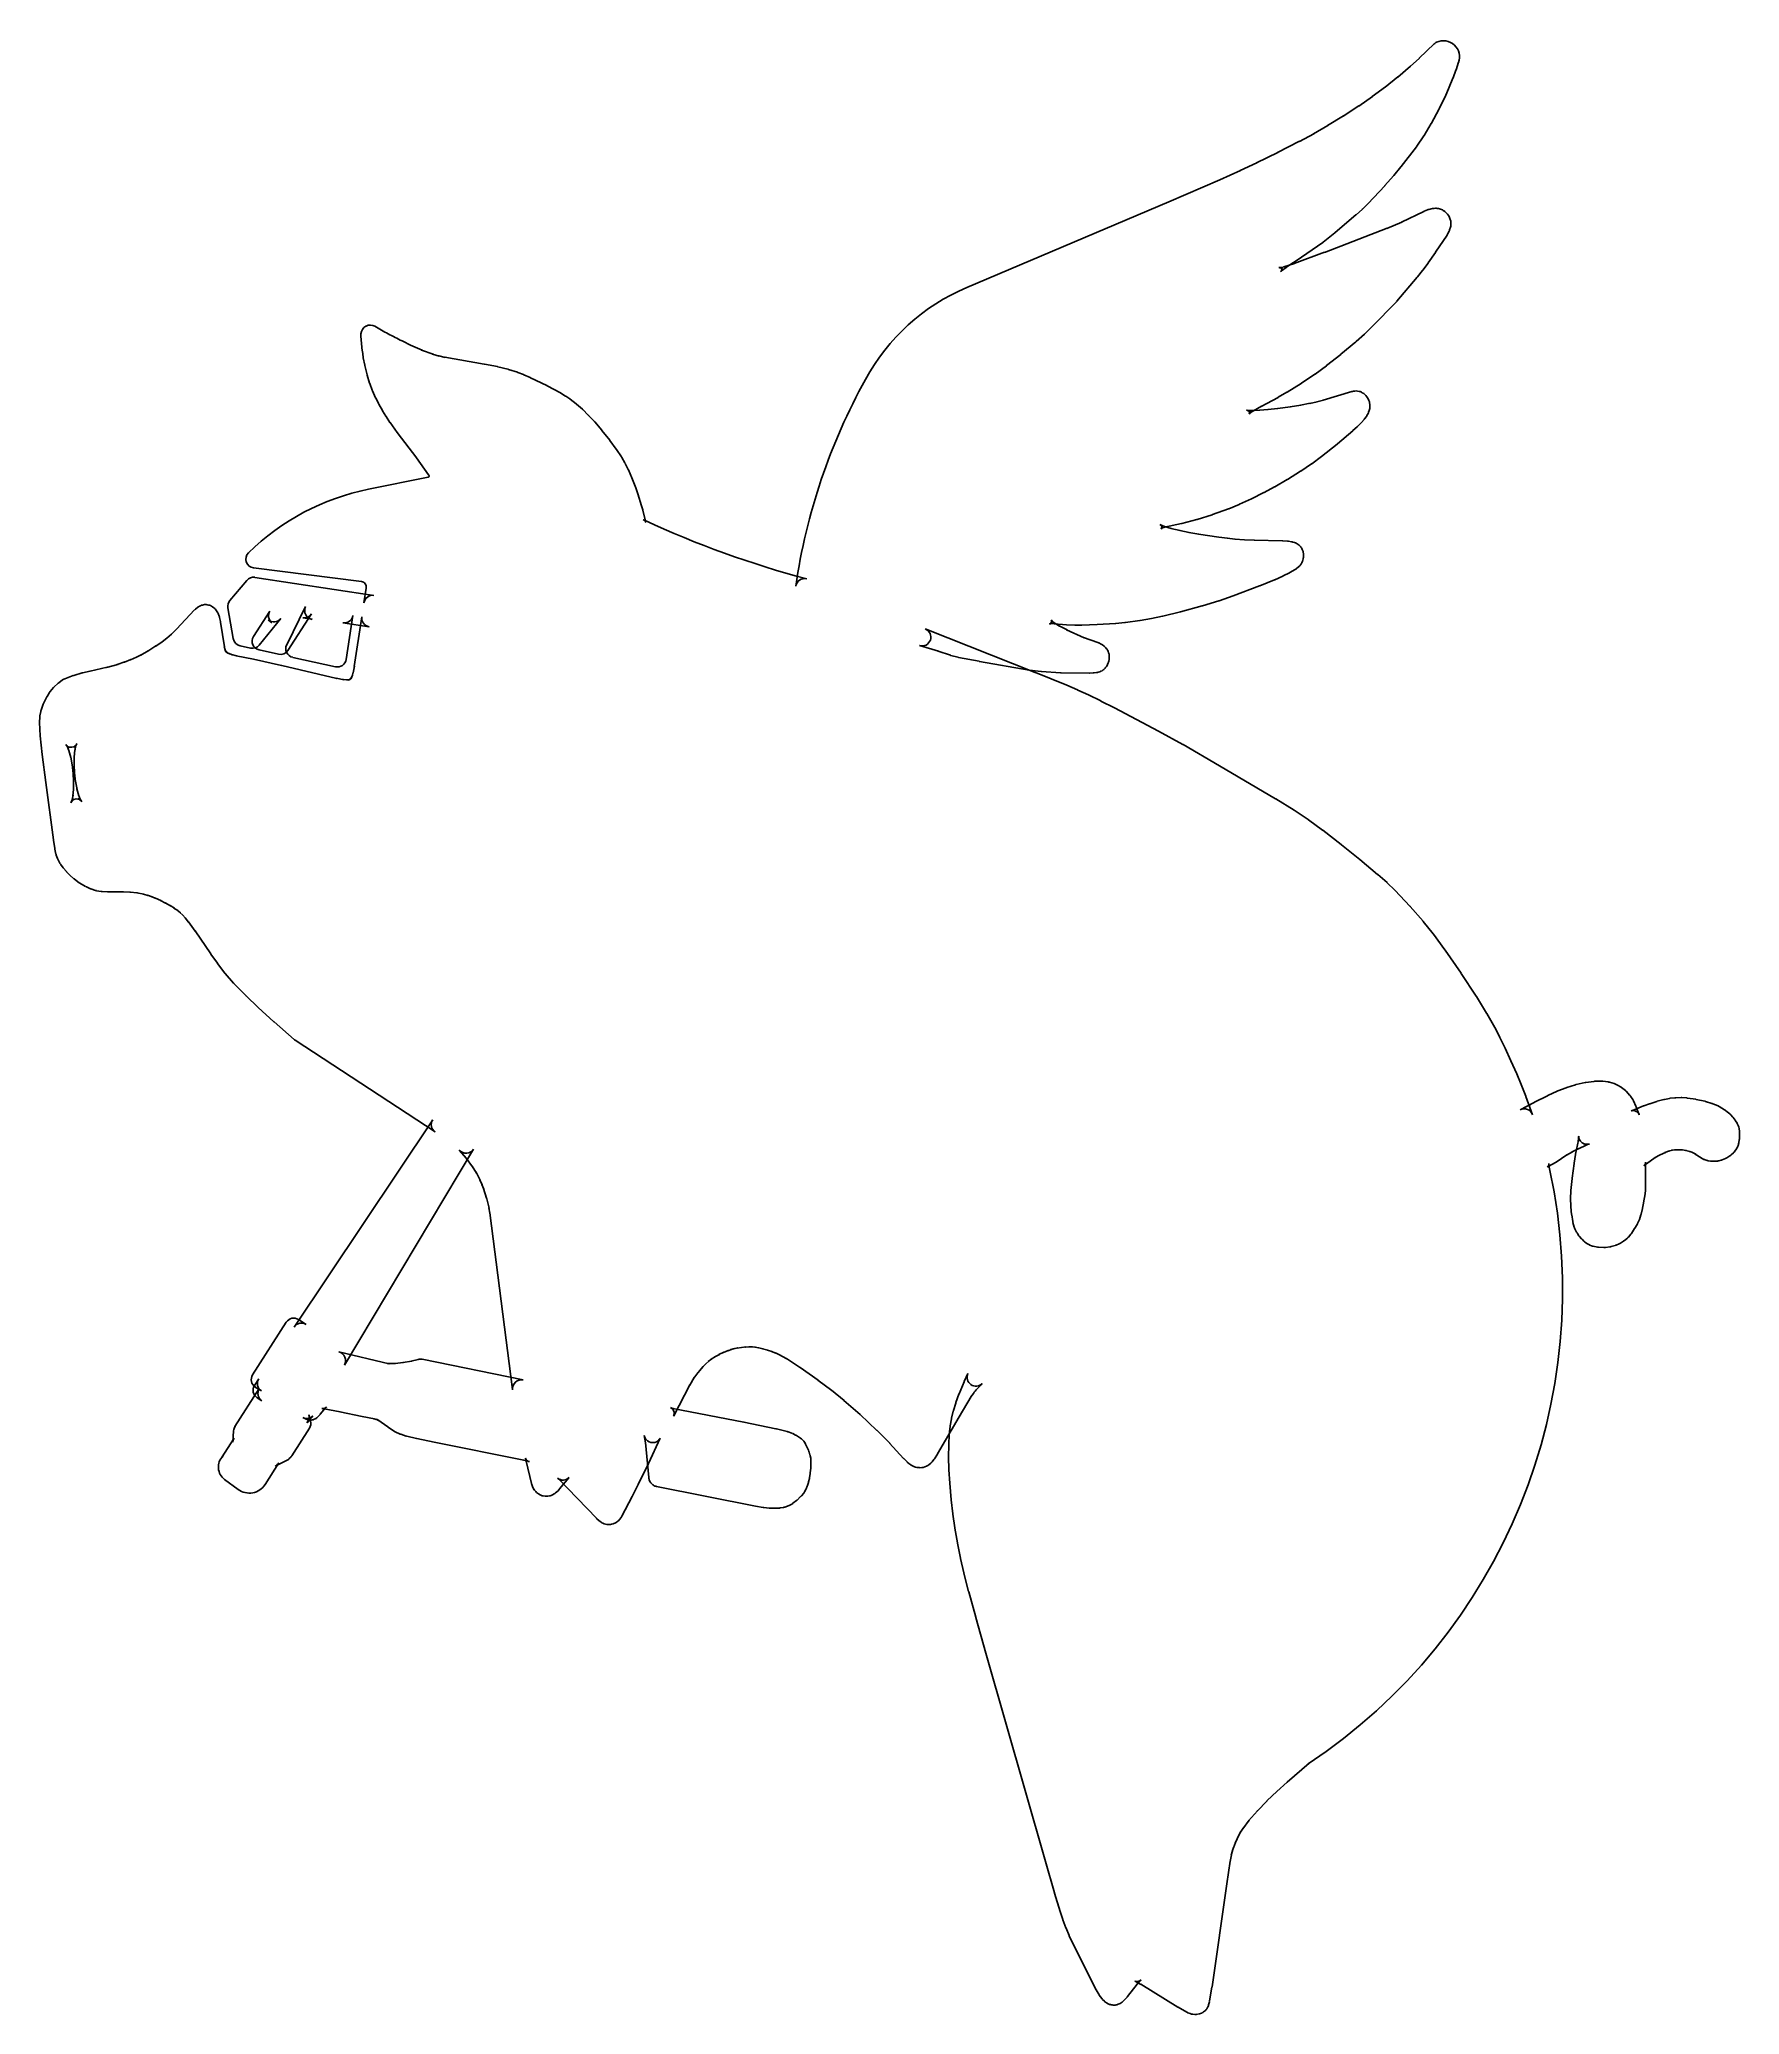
# Model space of a CAD drawing. Header units: millimetres. Extents: x -2 to 383, y -444 to 2.
import ezdxf

# ---------------------------------------------------------------- set-up
doc = ezdxf.new("R2010")
doc.units = ezdxf.units.MM
doc.header["$MEASUREMENT"] = 0
doc.layers.add('2', color=12, linetype='Continuous', true_color=0xc80000)

msp = doc.modelspace()

# ---------------------------------------------------------------- linework, layer by layer
at = {"layer": '2'}
for p, q in [((310.3, -2.09), (313.69, 1.16)), ((305.46, -6.32), (308.33, -3.89)), ((308.27, -3.94), (310.34, -2.06)), ((319.21, -2.99), (318.63, -4.69)), ((299.68, -10.74), (302.65, -8.54)), ((302.6, -8.58), (305.51, -6.28)), ((317.94, -6.55), (316.37, -10.3)), ((318.62, -4.74), (317.97, -6.47)), ((293.13, -15.15), (296.67, -12.84)), ((296.62, -12.87), (299.73, -10.71)), ((316.33, -10.39), (314.82, -13.54)), ((286.4, -19.16), (289.65, -17.29)), ((289.6, -17.31), (293.17, -15.12)), ((313.02, -16.86), (311.4, -19.55)), ((314.77, -13.63), (313.07, -16.78)), ((278.28, -23.4), (283.25, -20.85)), ((283.22, -20.87), (286.45, -19.14)), ((309.71, -22.07), (306.21, -26.57)), ((311.35, -19.63), (309.79, -21.96)), ((269.85, -27.47), (273.58, -25.72)), ((273.55, -25.73), (278.31, -23.39)), ((306.18, -26.6), (304.55, -28.6)), ((253.68, -34.53), (265.24, -29.54)), ((265.22, -29.55), (269.88, -27.46)), ((302.51, -30.9), (298.77, -34.9)), ((304.5, -28.66), (302.55, -30.86)), ((207.99, -53.91), (253.69, -34.53)), ((298.72, -34.95), (297.55, -36.11)), ((296, -37.49), (291.28, -41.49)), ((297.47, -36.18), (296.04, -37.46)), ((302.97, -40.55), (306.37, -39.1)), ((306.29, -39.14), (311.38, -36.71)), ((311.46, -36.68), (312.21, -36.36)), ((312.52, -36.26), (313.29, -36.07)), ((313.68, -36.01), (313.99, -36)), ((314.36, -36.02), (314.64, -36.06)), ((315.09, -36.17), (315.34, -36.27)), ((315.74, -36.48), (315.99, -36.65)), ((316.26, -36.87), (316.5, -37.1)), ((316.71, -37.34), (316.91, -37.61)), ((317.17, -38.09), (317.34, -38.52)), ((317.47, -39.28), (317.45, -39.73)), ((288.48, -43.71), (283.68, -47.07)), ((291.23, -41.53), (288.57, -43.64)), ((288.9, -45.96), (303.04, -40.52)), ((316.6, -42.04), (314.02, -45.95)), ((317.06, -41.16), (316.72, -41.84)), ((317.37, -40.27), (317.19, -40.85)), ((279.72, -49.26), (282.12, -48.47)), ((283.63, -47.11), (280.13, -49.41)), ((282.05, -48.5), (288.92, -45.95)), ((312.32, -48.37), (311.1, -50.01)), ((313.99, -46), (312.35, -48.33)), ((278.58, -49.37), (279.1, -49.42)), ((278.64, -49.32), (279.1, -49.49)), ((278.71, -49.42), (279.35, -49.36)), ((278.89, -49.37), (279.23, -49.67)), ((279.57, -49.79), (278.95, -50.36)), ((279.26, -50.01), (279.07, -50.28)), ((279.1, -49.4), (279.89, -49.21)), ((279.11, -49.51), (279.35, -49.93)), ((279.27, -49.9), (279.17, -50.16)), ((279.22, -49.55), (279.33, -50.1)), ((279.3, -49.63), (279.25, -50.13)), ((280.19, -49.38), (279.37, -49.95)), ((309.87, -51.53), (305.26, -57.03)), ((311.05, -50.07), (309.9, -51.5)), ((305.15, -57.15), (299.63, -62.76)), ((71.02, -64.62), (71.03, -64.36)), ((71.33, -68.2), (71.03, -64.88)), ((72.1, -62.67), (72.18, -62.63)), ((80.32, -65.99), (82.34, -67)), ((82.25, -66.96), (84.83, -68.09)), ((296.01, -66.15), (292.61, -69.01)), ((297.91, -64.44), (296.06, -66.11)), ((299.61, -62.78), (297.98, -64.38)), ((71.53, -69.68), (71.34, -68.3)), ((71.89, -71.48), (71.55, -69.8)), ((84.71, -68.04), (87.36, -69.01)), ((87.23, -68.97), (88.73, -69.4)), ((88.6, -69.37), (90.1, -69.7)), ((90.01, -69.68), (98.9, -71.22)), ((98.94, -71.23), (101.89, -71.79)), ((292.57, -69.05), (289.37, -71.57)), ((72.43, -73.66), (71.91, -71.57)), ((72.99, -75.51), (72.46, -73.75)), ((73.58, -77.12), (73.03, -75.62)), ((101.99, -71.81), (104.26, -72.37)), ((104.41, -72.41), (106.42, -73.06)), ((106.53, -73.1), (107.78, -73.6)), ((107.84, -73.62), (109.31, -74.26)), ((109.38, -74.3), (113.08, -76.09)), ((283.65, -75.58), (280.46, -77.55)), ((286.74, -73.5), (283.72, -75.54)), ((289.31, -71.61), (286.8, -73.46)), ((74.34, -78.81), (73.63, -77.23)), ((75.06, -80.24), (74.38, -78.91)), ((75.87, -81.71), (75.09, -80.31)), ((113.16, -76.13), (116.12, -77.72)), ((116.21, -77.78), (117.3, -78.44)), ((117.38, -78.5), (118.26, -79.1)), ((118.36, -79.17), (119.69, -80.19)), ((119.79, -80.28), (121.09, -81.42)), ((278.4, -78.74), (274.6, -80.78)), ((280.41, -77.59), (278.45, -78.71)), ((283.46, -80.51), (285.62, -80.09)), ((285.55, -80.11), (287.24, -79.72)), ((287.18, -79.74), (288.69, -79.35)), ((288.61, -79.37), (295.08, -77.42)), ((295.45, -77.35), (295.78, -77.31)), ((296.37, -77.34), (296.73, -77.41)), ((297.44, -77.69), (297.75, -77.88)), ((298.21, -78.29), (298.48, -78.62)), ((298.77, -79.08), (298.94, -79.48)), ((299.1, -80.01), (299.15, -80.39)), ((76.65, -82.99), (75.91, -81.77)), ((77.57, -84.39), (76.69, -83.06)), ((79.19, -86.65), (77.61, -84.46)), ((121.18, -81.5), (122.43, -82.74)), ((122.5, -82.81), (123.81, -84.23)), ((123.87, -84.29), (125.47, -86.18)), ((271.27, -81.64), (271.76, -81.73)), ((271.42, -81.65), (271.69, -81.77)), ((271.43, -81.7), (272.26, -81.71)), ((271.58, -81.71), (271.82, -81.88)), ((271.79, -81.86), (271.97, -82.08)), ((272.1, -82.18), (271.85, -82.49)), ((272.06, -82.17), (271.88, -82.5)), ((271.89, -81.95), (272.03, -82.24)), ((272.2, -82.13), (271.89, -82.4)), ((272.04, -82.15), (271.93, -82.46)), ((271.94, -82), (272.02, -82.31)), ((272.01, -82.11), (271.97, -82.43)), ((271.98, -82.05), (272, -82.39)), ((272.46, -81.96), (272.02, -82.27)), ((272.15, -81.71), (274.25, -81.63)), ((274.63, -80.76), (272.3, -82.06)), ((274.19, -81.63), (276.15, -81.5)), ((276.08, -81.5), (278.32, -81.26)), ((278.26, -81.27), (281.21, -80.87)), ((281.16, -80.88), (283.52, -80.5)), ((297.19, -84.48), (296.36, -85.31)), ((297.84, -83.75), (297.27, -84.39)), ((298.37, -83.05), (297.96, -83.61)), ((298.74, -82.41), (298.5, -82.83)), ((299.01, -81.72), (298.87, -82.12)), ((299.16, -80.92), (299.11, -81.3)), ((83.63, -92.48), (79.22, -86.69)), ((125.51, -86.23), (127.27, -88.45)), ((127.31, -88.5), (128.76, -90.46)), ((291.75, -89.29), (288.25, -92.09)), ((295.27, -86.3), (291.8, -89.25)), ((296.29, -85.37), (295.33, -86.25)), ((86.28, -96.22), (83.59, -92.43)), ((128.82, -90.53), (129.93, -92.2)), ((130, -92.31), (130.72, -93.54)), ((130.78, -93.66), (131.46, -95.03)), ((288.18, -92.14), (286, -93.75)), ((72.76, -99.51), (86.21, -96.8)), ((131.5, -95.12), (132.26, -96.91)), ((132.29, -96.97), (133.14, -99.16)), ((280.47, -97.34), (277.68, -98.96)), ((283.48, -95.45), (280.53, -97.3)), ((285.93, -93.8), (283.54, -95.41)), ((133.16, -99.22), (133.79, -101.03)), ((133.81, -101.09), (134.32, -102.71)), ((272.35, -101.67), (269.65, -102.91)), ((275.19, -100.28), (272.39, -101.65)), ((277.61, -98.99), (275.24, -100.25)), ((134.34, -102.78), (134.73, -104.18)), ((134.74, -104.24), (135.27, -106.45)), ((134.87, -106.41), (135.16, -106.54)), ((135.04, -106.48), (135.25, -106.64)), ((135.24, -106.33), (135.44, -106.98)), ((135.25, -106.63), (135.4, -106.83)), ((135.33, -106.7), (135.47, -106.99)), ((260, -106.38), (256.66, -107.26)), ((263.48, -105.29), (260.09, -106.36)), ((267.18, -103.94), (263.57, -105.26)), ((269.58, -102.94), (267.26, -103.91)), ((251.69, -107.46), (252.27, -107.81)), ((251.85, -107.55), (252.04, -107.74)), ((252.35, -108.19), (251.88, -108.4)), ((252.27, -108.17), (251.92, -108.43)), ((251.94, -107.62), (252.1, -107.84)), ((251.95, -107.66), (252.91, -108.02)), ((252.26, -108.1), (251.95, -108.48)), ((252.21, -108.06), (252.02, -108.49)), ((252.04, -107.72), (252.15, -107.98)), ((252.82, -108.09), (252.05, -108.3)), ((252.1, -107.83), (252.16, -108.11)), ((252.16, -108.05), (252.1, -108.34)), ((252.14, -107.94), (252.14, -108.23)), ((256.57, -107.29), (252.72, -108.11)), ((252.75, -107.97), (254.25, -108.39)), ((254.17, -108.37), (256.24, -108.87)), ((256.17, -108.85), (258.29, -109.28)), ((258.22, -109.27), (260.48, -109.65)), ((260.44, -109.64), (265.03, -110.34)), ((265, -110.34), (266.95, -110.59)), ((266.89, -110.59), (268.68, -110.78)), ((268.63, -110.77), (270.83, -110.94)), ((270.77, -110.94), (273.04, -111.05)), ((272.97, -111.05), (279.37, -111.16)), ((279.49, -111.16), (280.56, -111.24)), ((280.75, -111.27), (281.46, -111.39)), ((281.73, -111.45), (282.12, -111.58)), ((282.46, -111.72), (282.73, -111.87)), ((283.14, -112.16), (283.33, -112.34)), ((283.74, -112.88), (283.86, -113.11)), ((284.01, -115.51), (283.91, -115.83)), ((284.07, -113.74), (284.13, -114.13)), ((284.14, -114.57), (284.11, -115.03)), ((41.38, -124.69), (45.19, -120.12)), ((71.11, -120.4), (46.73, -117.3)), ((47.03, -119.43), (73.97, -123.52)), ((277.6, -119.99), (274.27, -121.36)), ((279.48, -119.13), (277.67, -119.96)), ((280.96, -118.4), (279.54, -119.1)), ((282.29, -117.63), (281.07, -118.34)), ((283.04, -117.07), (282.52, -117.48)), ((283.65, -116.35), (283.46, -116.63)), ((71.69, -125.19), (72.2, -121.85)), ((264.99, -124.73), (261.28, -125.85)), ((268.21, -123.64), (265.06, -124.71)), ((274.21, -121.38), (268.27, -123.62)), ((29.33, -131.14), (33.42, -126.79)), ((33.63, -126.6), (34.14, -126.19)), ((34.52, -125.95), (34.76, -125.84)), ((35.2, -125.69), (35.42, -125.64)), ((36.21, -125.63), (36.58, -125.69)), ((37.42, -126.07), (37.76, -126.32)), ((38.2, -126.77), (38.51, -127.22)), ((38.73, -127.63), (38.96, -128.2)), ((39.06, -128.52), (39.25, -129.43)), ((42.15, -133.29), (40.95, -126.31)), ((46.75, -132.82), (50.44, -127.05)), ((52.88, -128.73), (48.04, -134.73)), ((50.87, -129.68), (50.07, -129.03)), ((54.23, -134.67), (58.51, -126.06)), ((59.85, -127.71), (54.5, -135.95)), ((60, -128.92), (57.88, -128.6)), ((69.21, -128.03), (67.7, -137.99)), ((69.51, -139.57), (71.22, -128.33)), ((227.03, -129.09), (227.35, -129.45)), ((227.08, -129.19), (227.53, -129.56)), ((227.12, -129.12), (227.32, -129.52)), ((227.26, -129.37), (227.13, -129.73)), ((227.19, -129.13), (227.28, -129.58)), ((227.24, -129.14), (227.23, -129.6)), ((227.33, -129.42), (229.01, -130.45)), ((247.13, -129.18), (243.87, -129.65)), ((249.74, -128.73), (247.19, -129.17)), ((252.26, -128.2), (249.81, -128.72)), ((256.3, -127.21), (252.32, -128.19)), ((261.23, -125.87), (256.35, -127.2)), ((26, -134.05), (27.21, -133.12)), ((27.11, -133.2), (28.17, -132.28)), ((28.09, -132.35), (29.39, -131.08)), ((39.27, -129.54), (40.14, -135.16)), ((72.89, -130.61), (66.93, -129.7)), ((198.63, -131.09), (223.49, -140.95)), ((227.17, -129.88), (226.68, -129.93)), ((227.18, -129.82), (226.7, -129.99)), ((227.16, -129.75), (226.79, -130.02)), ((230.52, -130.15), (226.83, -129.89)), ((227.2, -129.62), (226.94, -129.95)), ((228.89, -130.38), (230.67, -131.31)), ((230.57, -131.27), (234.57, -133.09)), ((232.43, -130.22), (230.59, -130.15)), ((233.94, -130.22), (232.5, -130.22)), ((237.46, -130.1), (234.02, -130.22)), ((234.4, -133.02), (237.63, -134.15)), ((241.63, -129.87), (237.5, -130.1)), ((243.78, -129.66), (241.71, -129.86)), ((17.54, -138.6), (19.02, -138.03)), ((18.94, -138.07), (20.24, -137.51)), ((20.14, -137.55), (21.35, -136.94)), ((21.26, -137), (22.91, -136.05)), ((22.84, -136.09), (24.67, -134.95)), ((24.61, -134.99), (26.09, -133.98)), ((40.12, -135.03), (40.3, -135.82)), ((40.22, -135.56), (40.45, -136.18)), ((40.27, -135.81), (40.67, -136.45)), ((40.35, -136.06), (40.92, -136.59)), ((40.55, -136.32), (41.29, -136.75)), ((40.98, -136.6), (41.94, -136.95)), ((41.74, -136.89), (42.88, -137.17)), ((42.8, -137.16), (46.69, -137.95)), ((46.06, -135.42), (43.7, -134.91)), ((46.72, -137.95), (53.09, -139.34)), ((52.4, -136.82), (48.01, -135.85)), ((65.29, -139.64), (55.59, -137.52)), ((201.58, -136.15), (197.31, -134.87)), ((204.29, -137.05), (201.52, -136.13)), ((205.98, -137.49), (204.42, -137.09)), ((210.81, -138.42), (206.11, -137.52)), ((237.88, -134.26), (238.39, -134.53)), ((238.7, -134.72), (239.07, -135)), ((239.4, -135.32), (239.63, -135.61)), ((239.94, -136.14), (240.08, -136.47)), ((240.19, -137.98), (240.11, -138.4)), ((240.22, -137.12), (240.23, -137.48)), ((2.68, -143.26), (3.57, -142.61)), ((4.08, -142.34), (5.98, -141.66)), ((6.07, -141.63), (8.02, -141.04)), ((8.12, -141.02), (9.7, -140.62)), ((9.76, -140.61), (13.63, -139.77)), ((13.51, -139.8), (16.02, -139.11)), ((15.91, -139.14), (17.61, -138.57)), ((53.13, -139.35), (65.58, -142.28)), ((65.48, -142.26), (67.16, -142.57)), ((66.95, -142.54), (68.2, -142.63)), ((67.79, -142.64), (68.56, -142.54)), ((68.04, -142.68), (68.7, -142.4)), ((68.35, -142.59), (68.69, -142.35)), ((68.42, -142.58), (68.96, -142.03)), ((68.73, -142.32), (68.97, -141.96)), ((68.79, -142.3), (69.12, -141.52)), ((69.03, -141.8), (69.28, -140.85)), ((69.25, -140.99), (69.53, -139.5)), ((222.12, -140.38), (210.85, -138.43)), ((224.82, -140.7), (222.22, -140.39)), ((223.51, -140.96), (230.6, -143.83)), ((229.22, -141.02), (224.91, -140.71)), ((235.72, -141.07), (229.35, -141.03)), ((236.61, -141.05), (235.79, -141.07)), ((237.36, -140.96), (236.81, -141.03)), ((238.09, -140.77), (237.69, -140.89)), ((238.87, -140.36), (238.59, -140.54)), ((239.61, -139.57), (239.41, -139.84)), ((240, -138.74), (239.83, -139.16)), ((-0.73, -147.95), (-0.07, -146.59)), ((0.04, -146.38), (0.63, -145.44)), ((0.78, -145.23), (1.5, -144.36)), ((1.68, -144.17), (2.5, -143.41)), ((230.64, -143.84), (233.08, -144.89)), ((233.13, -144.91), (235.52, -146.01)), ((235.56, -146.03), (238.3, -147.37)), ((-1.66, -152.19), (-1.61, -151.06)), ((-1.57, -150.77), (-1.38, -149.78)), ((-1.3, -149.48), (-0.81, -148.13)), ((238.33, -147.39), (241.41, -148.96)), ((241.43, -148.97), (251.33, -154.19)), ((-1.62, -153.67), (-1.66, -152.34)), ((-1.51, -155.24), (-1.61, -153.75)), ((-1.06, -159.45), (-1.5, -155.3)), ((251.36, -154.21), (256.88, -157.23)), ((-0.26, -165.83), (-1.06, -159.49)), ((4.79, -157.97), (4.28, -157.23)), ((5.07, -158.8), (4.58, -157.59)), ((5.1, -157.92), (4.6, -157.69)), ((5.42, -160.17), (4.99, -158.57)), ((5.73, -161.88), (5.39, -160.01)), ((6.56, -157.52), (6.11, -157.83)), ((6.18, -159.94), (6.16, -161.85)), ((6.32, -158.46), (6.17, -160.1)), ((6.56, -157.41), (6.29, -158.69)), ((6.8, -157.01), (6.42, -157.83)), ((256.92, -157.25), (265.14, -162.01)), ((5.95, -163.78), (5.71, -161.75)), ((6.05, -165.68), (5.94, -163.65)), ((6.16, -161.72), (6.27, -163.75)), ((6.26, -163.63), (6.5, -165.65)), ((265.16, -162.02), (277.83, -169.5)), ((1.47, -178.78), (-0.26, -165.84)), ((5.41, -170.39), (5.79, -169.57)), ((5.65, -169.99), (5.92, -168.71)), ((5.65, -169.88), (6.1, -169.57)), ((5.89, -168.94), (6.04, -167.3)), ((6.03, -167.46), (6.05, -165.55)), ((6.48, -165.52), (6.82, -167.39)), ((6.79, -167.23), (7.22, -168.83)), ((7.11, -169.48), (7.61, -169.71)), ((7.14, -168.6), (7.63, -169.82)), ((7.43, -169.43), (7.93, -170.18)), ((277.86, -169.52), (282, -172.06)), ((282.05, -172.1), (285.22, -174.21)), ((285.29, -174.25), (288.47, -176.57)), ((288.52, -176.61), (292.69, -179.85)), ((1.78, -180.75), (1.47, -178.83)), ((2.05, -181.98), (1.8, -180.87)), ((2.4, -183.02), (2.12, -182.22)), ((292.72, -179.87), (296.86, -183.22)), ((2.95, -184.04), (2.55, -183.33)), ((3.69, -185.08), (3.07, -184.24)), ((4.36, -185.89), (3.77, -185.19)), ((5.17, -186.73), (4.46, -186)), ((6.04, -187.51), (5.27, -186.82)), ((296.88, -183.24), (300.88, -186.58)), ((300.92, -186.61), (303.03, -188.46)), ((6.97, -188.24), (6.15, -187.6)), ((7.84, -188.83), (7.09, -188.33)), ((8.77, -189.35), (7.98, -188.91)), ((9.75, -189.8), (8.93, -189.43)), ((10.98, -190.2), (9.96, -189.88)), ((12.3, -190.44), (11.25, -190.27)), ((13.7, -190.52), (12.54, -190.46)), ((17.36, -190.52), (13.79, -190.52)), ((18.88, -190.59), (17.28, -190.52)), ((20.49, -190.77), (18.74, -190.58)), ((21.96, -191.09), (20.31, -190.74)), ((22.83, -191.34), (21.82, -191.05)), ((23.79, -191.68), (22.72, -191.31)), ((24.68, -192.04), (23.7, -191.64)), ((303.1, -188.52), (304.82, -190.18)), ((304.89, -190.25), (308.2, -193.78)), ((25.75, -192.52), (24.6, -192)), ((26.82, -193.07), (25.68, -192.49)), ((27.96, -193.7), (26.75, -193.03)), ((28.84, -194.25), (27.88, -193.66)), ((29.58, -194.77), (28.74, -194.19)), ((30.19, -195.28), (29.46, -194.68)), ((30.77, -195.84), (30.08, -195.18)), ((31.37, -196.51), (30.67, -195.74)), ((32.06, -197.36), (31.3, -196.43)), ((308.25, -193.83), (311.17, -197.15)), ((33.55, -199.39), (32, -197.28)), ((37.07, -204.57), (33.51, -199.33)), ((311.24, -197.23), (313.47, -200.03)), ((313.52, -200.1), (316.12, -203.66)), ((38.56, -206.68), (37.08, -204.59)), ((316.15, -203.7), (319.76, -208.92)), ((40.28, -208.9), (38.61, -206.75)), ((42.23, -211.16), (40.35, -208.99)), ((319.78, -208.96), (323.21, -214.14)), ((44.98, -214), (42.3, -211.23)), ((47.76, -216.68), (45.03, -214.06)), ((323.24, -214.19), (325.56, -217.95)), ((51.33, -219.92), (47.8, -216.71)), ((325.61, -218.02), (327.38, -221.18)), ((55.9, -223.88), (51.37, -219.95)), ((327.41, -221.24), (328.53, -223.41)), ((87.81, -244.83), (56.12, -224.04)), ((328.55, -223.45), (329.72, -225.87)), ((329.74, -225.9), (331.05, -228.73)), ((331.06, -228.76), (332.35, -231.67)), ((332.36, -231.7), (333.36, -234.07)), ((333.38, -234.1), (334.42, -236.73)), ((336.36, -238.11), (339.32, -236.62)), ((339.39, -236.58), (341.53, -235.6)), ((341.63, -235.56), (343.55, -234.81)), ((343.69, -234.76), (345.67, -234.15)), ((345.81, -234.11), (347.82, -233.66)), ((347.99, -233.62), (349.77, -233.38)), ((349.94, -233.37), (350.75, -233.33)), ((350.88, -233.33), (351.59, -233.34)), ((351.82, -233.35), (353.03, -233.51)), ((353.37, -233.58), (354.41, -233.9)), ((354.67, -234), (355.14, -234.23)), ((355.32, -234.32), (355.81, -234.62)), ((355.97, -234.72), (356.42, -235.05)), ((356.56, -235.16), (357, -235.56)), ((357.16, -235.71), (357.88, -236.51)), ((333.11, -239.84), (336.31, -238.13)), ((334.44, -236.79), (335.93, -240.92)), ((358.06, -236.73), (358.59, -237.52)), ((358.24, -240.03), (358.63, -239.93)), ((358.38, -240.02), (361.04, -238.95)), ((358.59, -239.96), (358.84, -239.98)), ((358.74, -237.77), (359.32, -238.98)), ((359.39, -239.14), (360.08, -240.95)), ((359.43, -240.19), (359.57, -240.29)), ((359.91, -240.61), (360.04, -240.82)), ((361.09, -238.93), (362.35, -238.46)), ((362.43, -238.44), (364.04, -237.91)), ((364.14, -237.88), (365.61, -237.48)), ((365.75, -237.45), (366.88, -237.23)), ((367.05, -237.21), (368.14, -237.09)), ((368.33, -237.07), (369.52, -237.06)), ((369.69, -237.06), (370.85, -237.14)), ((371, -237.16), (372.82, -237.42)), ((372.96, -237.45), (374.87, -237.86)), ((375.03, -237.9), (376.51, -238.35)), ((376.73, -238.44), (377.9, -238.95)), ((378.12, -239.07), (379.34, -239.8)), ((379.52, -239.92), (380.03, -240.31)), ((380.17, -240.42), (380.62, -240.83)), ((380.75, -240.96), (381.18, -241.43)), ((55.93, -288.92), (87.24, -242.05)), ((381.3, -241.57), (381.72, -242.12)), ((381.83, -242.29), (382.17, -242.83)), ((382.3, -243.09), (382.47, -243.5)), ((382.62, -244.02), (382.71, -244.69)), ((382.73, -245), (382.71, -246.31)), ((96.5, -248.68), (67.28, -297.52)), ((94.88, -250.85), (93.26, -248.95)), ((343.71, -250.02), (341.29, -251.62)), ((345, -249.28), (343.61, -250.09)), ((346.4, -248.57), (344.9, -249.33)), ((345.35, -251.86), (345.67, -249.93)), ((345.68, -249.87), (346.3, -246.66)), ((346.27, -246.87), (346.37, -245.75)), ((346.38, -246.24), (346.34, -245.95)), ((348.08, -247.78), (346.35, -248.6)), ((347.6, -247.5), (347.52, -247.47)), ((348.83, -247.48), (347.99, -247.82)), ((348.61, -247.56), (348.45, -247.59)), ((364.92, -249.89), (364.21, -250.27)), ((365.97, -249.43), (364.79, -249.96)), ((366.87, -249.1), (365.85, -249.48)), ((367.57, -248.93), (366.67, -249.16)), ((368.27, -248.85), (367.35, -248.97)), ((369.07, -248.83), (368.06, -248.86)), ((369.86, -248.89), (368.87, -248.83)), ((370.72, -249.04), (369.67, -248.87)), ((371.56, -249.26), (370.54, -249)), ((371.98, -249.42), (371.39, -249.21)), ((372.39, -249.61), (371.82, -249.35)), ((372.82, -249.87), (372.22, -249.52)), ((374.03, -250.67), (372.72, -249.81)), ((381.39, -249.53), (380.88, -250.01)), ((382.04, -248.67), (381.69, -249.18)), ((382.47, -247.68), (382.25, -248.26)), ((382.68, -246.58), (382.58, -247.27)), ((96.25, -252.69), (94.8, -250.75)), ((97.15, -254.11), (96.17, -252.58)), ((97.97, -255.72), (97.06, -253.94)), ((339.74, -252.47), (339.29, -252.75)), ((339.55, -252.55), (339.32, -252.77)), ((339.56, -252.5), (339.4, -252.71)), ((339.63, -252.32), (339.52, -252.58)), ((341.14, -251.72), (339.59, -252.55)), ((339.65, -252.15), (339.6, -252.41)), ((339.64, -251.92), (339.68, -252.69)), ((339.64, -252.39), (339.87, -253.52)), ((344.9, -255.29), (345.34, -251.92)), ((361.49, -252.12), (361.14, -252.54)), ((361.77, -251.96), (361.2, -252.41)), ((361.55, -251.76), (361.44, -252.16)), ((361.51, -251.65), (361.51, -257)), ((363.69, -250.61), (361.69, -252.02)), ((364.34, -250.2), (363.6, -250.66)), ((374.7, -251.02), (374.26, -250.81)), ((375.4, -251.26), (374.97, -251.13)), ((376.17, -251.41), (375.67, -251.33)), ((376.98, -251.46), (376.43, -251.44)), ((377.75, -251.4), (377.24, -251.45)), ((378.55, -251.22), (378.03, -251.35)), ((379.59, -250.82), (378.84, -251.13)), ((380.57, -250.24), (379.87, -250.67)), ((98.41, -256.74), (97.92, -255.61)), ((98.78, -257.72), (98.38, -256.67)), ((99.44, -259.77), (98.75, -257.61)), ((344.54, -259.78), (344.59, -258.22)), ((344.6, -258.07), (344.89, -255.34)), ((361.39, -258.82), (361.06, -260.84)), ((361.47, -258.03), (361.41, -258.71)), ((361.51, -257.07), (361.48, -257.9)), ((99.98, -262.08), (99.4, -259.62)), ((100.16, -263.18), (99.95, -261.96)), ((105.32, -303.08), (100.15, -263.1)), ((344.6, -261.63), (344.54, -259.9)), ((344.77, -263.45), (344.61, -261.76)), ((360.8, -262.15), (360.48, -263.42)), ((361.05, -260.91), (360.83, -262.04)), ((345.03, -265.08), (344.79, -263.59)), ((345.37, -266.34), (345.08, -265.29)), ((345.91, -267.51), (345.51, -266.7)), ((346.43, -268.28), (346.08, -267.78)), ((359.01, -266.68), (358.28, -267.77)), ((359.58, -265.74), (359.07, -266.59)), ((360.02, -264.77), (359.7, -265.51)), ((360.44, -263.56), (360.09, -264.61)), ((347, -268.96), (346.54, -268.42)), ((347.53, -269.49), (347.12, -269.09)), ((348.1, -269.95), (347.71, -269.65)), ((348.66, -270.29), (348.33, -270.11)), ((349.3, -270.56), (348.92, -270.41)), ((350.59, -270.86), (349.64, -270.66)), ((352.05, -270.95), (350.88, -270.89)), ((353.41, -270.8), (352.42, -270.94)), ((354.59, -270.49), (353.69, -270.74)), ((355.55, -270.08), (354.83, -270.4)), ((356.48, -269.53), (355.82, -269.94)), ((357.37, -268.8), (356.69, -269.37)), ((358.13, -267.96), (357.6, -268.58)), ((46.53, -299.73), (54.13, -287.83)), ((56.9, -287.22), (58.67, -288.35)), ((66.02, -294.55), (77.42, -297.22)), ((153.11, -294.63), (151.98, -295.17)), ((154.07, -294.23), (153.01, -294.67)), ((154.77, -293.99), (153.96, -294.27)), ((155.5, -293.79), (154.64, -294.03)), ((156.26, -293.64), (155.37, -293.82)), ((158.02, -293.43), (156.1, -293.67)), ((158.85, -293.4), (157.86, -293.44)), ((159.58, -293.43), (158.72, -293.4)), ((160.22, -293.49), (159.44, -293.42)), ((161.02, -293.63), (160.09, -293.48)), ((161.95, -293.84), (160.9, -293.61)), ((163.02, -294.15), (161.85, -293.82)), ((163.92, -294.45), (162.92, -294.12)), ((164.84, -294.83), (163.82, -294.42)), ((76.93, -297.17), (78.81, -297.14)), ((78.65, -297.15), (80.62, -296.95)), ((80.48, -296.97), (82.56, -296.61)), ((82.38, -296.65), (83.93, -296.23)), ((84.85, -296.2), (107.71, -300.87)), ((147.65, -298.72), (146.9, -299.66)), ((148.39, -297.87), (147.59, -298.79)), ((149.07, -297.18), (148.31, -297.95)), ((149.67, -296.65), (148.97, -297.27)), ((150.36, -296.13), (149.56, -296.74)), ((151.19, -295.61), (150.24, -296.22)), ((152.08, -295.12), (151.07, -295.68)), ((165.63, -295.19), (164.75, -294.79)), ((167.34, -296.13), (165.5, -295.13)), ((170.38, -298.12), (167.21, -296.05)), ((174.41, -300.94), (170.33, -298.08)), ((42.54, -311.44), (48.03, -302.84)), ((46.94, -302.14), (47.92, -300.61)), ((48.53, -303.38), (47.14, -302.49)), ((145.41, -302), (141.75, -309.02)), ((146.39, -300.37), (145.35, -302.1)), ((146.96, -299.59), (146.29, -300.51)), ((177.47, -303.24), (174.35, -300.9)), ((180.3, -305.55), (177.41, -303.2)), ((206.27, -304.03), (207.38, -301.34)), ((207.42, -301.25), (208.27, -299.44)), ((48.64, -305.6), (47.55, -304.91)), ((63.03, -307.16), (61.83, -308.64)), ((62.94, -307.44), (62.16, -307.38)), ((62.67, -307.35), (62.44, -307.39)), ((66.29, -308.09), (62.72, -307.41)), ((62.98, -307.22), (62.75, -307.33)), ((63.24, -306.98), (62.86, -307.35)), ((71.28, -309.16), (66.25, -308.08)), ((140.99, -307.15), (141.34, -307.28)), ((141.09, -307.16), (141.33, -307.31)), ((141.12, -307.21), (141.62, -307.34)), ((141.42, -307.4), (141.57, -307.58)), ((141.51, -307.31), (157.61, -310.43)), ((183.93, -308.73), (180.24, -305.5)), ((204.56, -309.53), (204.94, -307.96)), ((204.97, -307.83), (205.5, -306.11)), ((205.54, -306), (206.24, -304.1)), ((209.03, -304.62), (206.28, -309.23)), ((209.51, -303.93), (208.95, -304.74)), ((42.03, -314.99), (42.23, -312.36)), ((59.37, -311.77), (55.36, -318.05)), ((58.61, -309.74), (57.89, -309.37)), ((59.99, -309.18), (58.83, -310.56)), ((59.28, -309.54), (59.2, -309.56)), ((59.22, -308.74), (59.61, -310.17)), ((59.76, -309.96), (59.63, -309.97)), ((60.15, -309.02), (59.88, -309.3)), ((60.86, -309.58), (60.7, -309.67)), ((61.73, -308.76), (61.27, -309.24)), ((74.08, -309.69), (71.32, -309.16)), ((74.76, -309.87), (73.95, -309.66)), ((74.91, -309.95), (74.52, -309.79)), ((75, -310.02), (74.65, -309.83)), ((77.11, -311.52), (74.83, -309.91)), ((78.64, -312.53), (77.17, -311.56)), ((141.86, -308.76), (141.73, -309.11)), ((141.82, -308.13), (141.86, -308.38)), ((157.63, -310.43), (164.86, -311.92)), ((164.96, -311.95), (167.42, -312.58)), ((187.7, -312.28), (183.87, -308.68)), ((190.61, -315.21), (187.65, -312.23)), ((206.29, -309.21), (201.4, -317.62)), ((204.06, -313.21), (204.26, -311.35)), ((204.28, -311.23), (204.54, -309.66)), ((39.52, -318.48), (42.34, -314.07)), ((79.76, -313.08), (78.89, -312.67)), ((81.27, -313.56), (80.03, -313.18)), ((83.6, -314.11), (81.4, -313.59)), ((87.54, -314.95), (83.64, -314.12)), ((107.82, -319.06), (87.56, -314.95)), ((135.34, -315.12), (135.09, -313.42)), ((136.1, -322.97), (135.33, -315.03)), ((135.55, -314.43), (135.48, -314.36)), ((138.7, -314.04), (136.02, -319.75)), ((138.56, -314.31), (138.45, -314.44)), ((167.6, -312.63), (168.44, -312.94)), ((168.64, -313.02), (169.3, -313.34)), ((169.54, -313.48), (170.38, -314.04)), ((170.63, -314.23), (170.9, -314.48)), ((171.13, -314.73), (171.32, -314.97)), ((171.57, -315.38), (172.27, -316.95)), ((193.72, -318.61), (190.55, -315.15)), ((203.88, -318.3), (203.93, -315.52)), ((203.93, -315.43), (204.06, -313.3)), ((52.46, -319.63), (49.34, -324.52)), ((54.31, -319.04), (51.66, -320.35)), ((55.15, -318.32), (54.9, -318.6)), ((109.1, -319.36), (107.77, -319.05)), ((108.37, -318.96), (108.16, -318.55)), ((108.42, -319.31), (108.21, -318.55)), ((109.58, -324.27), (108.4, -319.24)), ((108.69, -319.19), (108.54, -319.07)), ((109, -319.34), (108.77, -319.25)), ((136.01, -319.77), (133.71, -324.53)), ((172.36, -317.18), (172.55, -317.81)), ((172.61, -318.03), (172.72, -318.6)), ((172.71, -320.85), (172.61, -321.91)), ((172.77, -319.77), (172.72, -320.75)), ((172.75, -318.9), (172.78, -319.59)), ((194.43, -319.34), (193.76, -318.66)), ((194.9, -319.76), (194.55, -319.46)), ((195.43, -320.13), (195.08, -319.89)), ((196.04, -320.45), (195.71, -320.29)), ((196.75, -320.66), (196.4, -320.58)), ((197.81, -320.7), (197.31, -320.72)), ((198.93, -320.37), (198.49, -320.55)), ((199.88, -319.7), (199.45, -320.06)), ((200.59, -318.88), (200.17, -319.41)), ((201.36, -317.68), (200.72, -318.7)), ((203.95, -321.16), (203.88, -318.38)), ((204.14, -324.2), (203.96, -321.24)), ((43.27, -325.64), (40.19, -323.37)), ((109.91, -325.18), (109.66, -324.5)), ((110.29, -325.84), (110.13, -325.61)), ((115.81, -323.34), (115.5, -323.1)), ((115.85, -325.64), (115.51, -326.01)), ((124.26, -332.16), (115.62, -323.17)), ((118.02, -322.99), (115.95, -325.53)), ((116.81, -323.53), (116.71, -323.54)), ((118.06, -322.96), (117.87, -323.15)), ((133.7, -324.56), (132.36, -327.23)), ((136.22, -323.49), (136.17, -323.33)), ((137.17, -324.69), (137.05, -324.61)), ((160.21, -329.4), (137.87, -324.98)), ((171.59, -325.69), (171.31, -326.19)), ((171.93, -324.91), (171.7, -325.47)), ((172.21, -324.05), (172, -324.72)), ((172.41, -323.16), (172.24, -323.9)), ((172.59, -322.02), (172.43, -323.03)), ((204.49, -327.96), (204.15, -324.26)), ((110.73, -326.34), (110.53, -326.14)), ((111.53, -326.86), (111.17, -326.66)), ((112.64, -327.15), (112.21, -327.09)), ((113.67, -327.08), (113.24, -327.15)), ((114.69, -326.66), (114.3, -326.87)), ((115.34, -326.17), (115.03, -326.43)), ((132.34, -327.27), (129.98, -331.7)), ((161.97, -329.72), (160.25, -329.41)), ((163.3, -329.87), (162.1, -329.74)), ((164.42, -329.91), (163.46, -329.88)), ((165.59, -329.86), (164.58, -329.91)), ((166.56, -329.72), (165.79, -329.83)), ((167.46, -329.45), (166.87, -329.64)), ((168.45, -328.94), (167.83, -329.29)), ((169.5, -328.14), (168.71, -328.77)), ((170.44, -327.27), (169.62, -328.04)), ((171.13, -326.46), (170.64, -327.06)), ((204.86, -331.19), (204.49, -328)), ((124.82, -332.67), (124.36, -332.26)), ((125.35, -333.06), (125.03, -332.84)), ((126.02, -333.39), (125.68, -333.24)), ((126.92, -333.58), (126.59, -333.54)), ((128.05, -333.42), (127.65, -333.53)), ((129.09, -332.82), (128.76, -333.08)), ((129.83, -331.95), (129.49, -332.41)), ((205.3, -334.34), (204.86, -331.25)), ((205.89, -337.75), (205.31, -334.39)), ((206.57, -341.16), (205.9, -337.8)), ((207.34, -344.49), (206.58, -341.22)), ((208.43, -348.73), (207.35, -344.54)), ((210.02, -354.55), (208.44, -348.76)), ((212.3, -362.68), (210.02, -354.57)), ((225.78, -409.74), (212.3, -362.69)), ((285.39, -387.56), (280.43, -391.85)), ((280.45, -391.83), (278.13, -393.9)), ((275.92, -396.01), (273.64, -398.37)), ((278.18, -393.85), (275.86, -396.07)), ((271.83, -400.45), (270.4, -402.35)), ((273.71, -398.29), (271.74, -400.56)), ((268.76, -405.47), (268.28, -406.69)), ((269.61, -403.65), (268.71, -405.58)), ((269.99, -403), (269.54, -403.78)), ((270.48, -402.23), (269.93, -403.1)), ((227.85, -416.87), (225.78, -409.75)), ((267.58, -409.7), (266.79, -414.84)), ((267.84, -408.27), (267.56, -409.76)), ((268.06, -407.37), (267.82, -408.36)), ((268.32, -406.56), (268.02, -407.51)), ((266.79, -414.82), (263.46, -438.11)), ((229.12, -421.03), (227.86, -416.89)), ((229.73, -422.85), (229.14, -421.08)), ((230.44, -424.76), (229.75, -422.92)), ((231.16, -426.47), (230.47, -424.84)), ((231.92, -428.12), (231.19, -426.53)), ((233.54, -431.41), (231.94, -428.17)), ((237.3, -438.8), (233.55, -431.43)), ((246.51, -437.5), (244.32, -440.31)), ((246.37, -436.96), (246, -436.8)), ((246.32, -436.91), (246.04, -436.84)), ((247.4, -437.55), (246.21, -436.88)), ((246.66, -436.9), (246.46, -436.91)), ((247.14, -436.75), (246.47, -437.55)), ((247.14, -436.75), (246.92, -436.84)), ((247.46, -436.5), (246.93, -436.97)), ((255.75, -442.66), (247.33, -437.51)), ((237.84, -439.75), (237.35, -438.89)), ((238.53, -440.7), (237.97, -439.95)), ((239.18, -441.37), (238.73, -440.93)), ((240.01, -441.92), (239.59, -441.68)), ((242.66, -441.84), (242.27, -442.03)), ((243.53, -441.19), (243.13, -441.53)), ((244.24, -440.41), (243.7, -441.01)), ((262.88, -441.45), (262.69, -442.17)), ((263.45, -438.16), (262.92, -441.28)), ((240.85, -442.2), (240.63, -442.15)), ((241.57, -442.21), (241.39, -442.23)), ((257.75, -443.81), (255.8, -442.68)), ((258.54, -444.15), (258, -443.94)), ((259.55, -444.33), (259.11, -444.29)), ((260.62, -444.2), (260.14, -444.3)), ((261.37, -443.89), (261.14, -444.01)), ((261.9, -443.5), (261.75, -443.63)), ((262.53, -442.59), (262.37, -442.91))]:
    msp.add_line(p, q, dxfattribs=at)
at = {"layer": '2', "extrusion": (0, 0, -1)}
for centre, radius, start, end in [((-315.08, -0.28), 2, 46.1584, 64.6813), ((-315.78, -1.76), 3.64, 64.6813, 200.8029), ((-316.1, -5.77), 2, 200.4005, 202.7477), ((-316.74, -4.04), 2, 198.8223, 200.4005), ((-314.52, -9.52), 2, 202.7477, 205.5788), ((-311.31, -15.83), 2, 208.4465, 211.0068), ((-313.01, -12.68), 2, 205.5788, 208.4465), ((-308.13, -20.84), 2, 213.8255, 217.8916), ((-309.69, -18.52), 2, 211.0068, 213.8255), ((-304.64, -25.34), 2, 217.8916, 219.2889), ((-301.05, -29.53), 2, 221.5832, 223.1125), ((-303, -27.34), 2, 219.2889, 221.5832), ((-297.31, -33.53), 2, 223.1125, 225.2329), ((-294.71, -35.96), 2, 228.3424, 229.7004), ((-296.14, -34.69), 2, 225.2329, 228.3424), ((-312.24, -38.52), 2, 64.5223, 66.954), ((-312.99, -38.2), 2, 66.954, 76.2638), ((-313.76, -38.01), 2, 76.2638, 87.5185), ((-314.08, -38), 2, 87.5185, 97.9295), ((-314.37, -38.04), 2, 97.9295, 111.0684), ((-314.62, -38.13), 2, 111.0684, 124.1858), ((-314.86, -38.3), 2, 124.1858, 134.2262), ((-315.1, -38.54), 2, 134.2262, 143.2236), ((-315.3, -38.8), 2, 143.2236, 159.1509), ((-315.47, -39.23), 2, 159.1509, 181.4362), ((-315.46, -39.68), 2, 181.4362, 197.161), ((-287.33, -42.07), 2, 231.6195, 234.9534), ((-289.99, -39.97), 2, 229.7004, 231.6195), ((-314.93, -40.94), 2, 206.7812, 213.4346), ((-315.28, -40.26), 2, 197.161, 206.7812), ((-282.53, -45.44), 2, 234.9534, 236.6072), ((-310.71, -47.17), 2, 215.1529, 216.6896), ((-312.35, -44.85), 2, 213.4346, 215.1529), ((-308.34, -50.24), 2, 218.8656, 219.9641), ((-309.49, -48.81), 2, 216.6896, 218.8656), ((-226.31, -97.09), 46.91, 28.5392, 67.0156), ((-303.73, -55.75), 2, 219.9641, 224.5589), ((-73.12, -64.39), 2, 62.201, 121.0414), ((-73.02, -64.71), 2, 354.8678, 2.3834), ((-73.03, -64.44), 2, 2.3834, 62.201), ((-294.73, -64.62), 2, 228.0084, 229.9797), ((-296.58, -62.96), 2, 225.5118, 228.0084), ((-298.2, -61.36), 2, 224.5589, 225.5118), ((-73.32, -68.02), 2, 351.9351, 354.8678), ((-73.51, -69.4), 2, 348.6296, 351.9351), ((-98.56, -73.19), 2, 99.8315, 100.8186), ((-291.33, -67.48), 2, 229.9797, 231.7343), ((-73.85, -71.09), 2, 345.983, 348.6296), ((-74.37, -73.17), 2, 343.1018, 345.983), ((-74.91, -74.93), 2, 339.6845, 343.1018), ((-101.51, -73.76), 2, 100.8186, 103.6909), ((-103.79, -74.31), 2, 103.6909, 108.0303), ((-105.8, -74.96), 2, 108.0303, 111.559), ((-107.04, -75.46), 2, 111.559, 113.6276), ((-108.51, -76.1), 2, 113.6276, 115.8505), ((-304.82, -141.09), 136.9, 8.2538, 29.0232), ((-282.6, -73.88), 2, 236.0103, 238.2629), ((-285.62, -71.85), 2, 233.6478, 236.0103), ((-288.13, -70), 2, 231.7343, 233.6478), ((-75.46, -76.42), 2, 336.0187, 339.6845), ((-76.16, -78), 2, 333.1154, 336.0187), ((-76.84, -79.34), 2, 330.9174, 333.1154), ((-112.21, -77.89), 2, 115.8505, 118.3255), ((-115.17, -79.49), 2, 118.3255, 121.5109), ((-116.25, -80.15), 2, 121.5109, 124.2601), ((-117.14, -80.75), 2, 124.2601, 127.5918), ((-118.47, -81.78), 2, 127.5918, 131.254), ((-277.45, -76.98), 2, 240.2047, 241.717), ((-279.41, -75.85), 2, 238.2629, 240.2047), ((-295.65, -79.34), 2, 73.245, 84.024), ((-295.99, -79.3), 2, 84.024, 100.8252), ((-296.36, -79.37), 2, 100.8252, 122.6704), ((-296.67, -79.57), 2, 122.6704, 140.344), ((-296.94, -79.9), 2, 140.344, 155.8334), ((-297.12, -80.3), 2, 155.8334, 171.8845), ((-77.62, -80.74), 2, 328.7726, 330.9174), ((-78.36, -81.96), 2, 326.5826, 328.7726), ((-79.23, -83.29), 2, 324.1925, 326.5826), ((-119.78, -82.92), 2, 131.254, 134.5805), ((-121.03, -84.16), 2, 134.5805, 137.3631), ((-122.34, -85.58), 2, 137.3631, 139.6975), ((-295.77, -83.06), 2, 221.6852, 225.0188), ((-296.34, -82.42), 2, 216.28, 221.6852), ((-296.76, -81.86), 2, 208.9991, 216.28), ((-296.99, -81.44), 2, 199.6, 208.9991), ((-297.13, -81.05), 2, 187.067, 199.6), ((-297.17, -80.68), 2, 171.8845, 187.067), ((-80.82, -85.48), 2, 322.7563, 324.1925), ((-123.95, -87.48), 2, 139.6975, 141.5846), ((-125.7, -89.69), 2, 141.5846, 143.4159), ((-290.51, -87.73), 2, 229.6439, 231.3953), ((-293.98, -84.78), 2, 227.439, 229.6439), ((-294.94, -83.89), 2, 225.0188, 227.439), ((-127.16, -91.65), 2, 143.4159, 146.0802), ((-128.28, -93.31), 2, 146.0802, 149.8461), ((-128.99, -94.54), 2, 149.8461, 153.7568), ((-284.82, -92.14), 2, 233.6095, 235.9932), ((-287, -90.53), 2, 231.3953, 233.6095), ((-87.91, -95.06), 2, 320.2155, 324.6734), ((-129.66, -95.91), 2, 153.7568, 156.8351), ((-130.43, -97.69), 2, 156.8351, 158.9023), ((-279.47, -95.61), 2, 237.9223, 239.8684), ((-282.42, -93.76), 2, 235.9932, 237.9223), ((-83.44, -152.56), 54.12, 45.6084, 78.6149), ((-131.27, -99.88), 2, 158.9023, 160.6617), ((-131.9, -101.69), 2, 160.6617, 162.5693), ((-271.51, -99.86), 2, 243.882, 245.281), ((-274.31, -98.48), 2, 242.0292, 243.882), ((-276.68, -97.23), 2, 239.8684, 242.0292), ((-132.41, -103.31), 2, 162.5693, 164.7123), ((-132.8, -104.71), 2, 164.7123, 166.4539), ((-134.33, -108.36), 2, 114.5778, 114.891), ((-259.49, -104.45), 2, 252.5348, 255.2126), ((-262.88, -103.38), 2, 249.9393, 252.5348), ((-266.5, -102.06), 2, 247.3967, 249.9393), ((-268.81, -101.1), 2, 245.281, 247.3967), ((-256.15, -105.33), 2, 255.2126, 257.8444), ((-279.34, -113.16), 2, 90.9629, 94.3136), ((-280.41, -113.24), 2, 94.3136, 99.6566), ((-281.12, -113.36), 2, 99.6566, 107.6955), ((-281.52, -113.49), 2, 107.6955, 118.1696), ((-46.98, -115.32), 2, 277.238, 45.6084), ((-281.78, -113.63), 2, 118.1696, 132.8284), ((-281.97, -113.8), 2, 132.8284, 152.4273), ((-282.01, -115.21), 2, 198.1337, 214.6687), ((-282.09, -114.03), 2, 152.4273, 171.6713), ((-282.11, -114.89), 2, 184.1861, 198.1337), ((-282.15, -114.42), 2, 171.6713, 184.1861), ((-46.73, -121.4), 2, 39.8481, 98.6288), ((-276.84, -118.14), 2, 245.5347, 247.6516), ((-278.65, -117.31), 2, 243.5139, 245.5347), ((-280.07, -116.61), 2, 239.9434, 243.5139), ((-281.29, -115.9), 2, 232.0482, 239.9434), ((-281.81, -115.49), 2, 214.6687, 232.0482), ((-42.92, -125.97), 2, 350.178, 39.8481), ((-264.42, -122.82), 2, 251.2099, 253.2683), ((-267.57, -121.75), 2, 249.3347, 251.2099), ((-273.51, -119.51), 2, 247.6516, 249.3347), ((-34.88, -128.16), 2, 43.2468, 51.2984), ((-35.39, -127.76), 2, 51.2984, 64.3999), ((-35.62, -127.64), 2, 64.3999, 77.7721), ((-35.85, -127.59), 2, 77.7721, 100.4418), ((-36.22, -127.66), 2, 100.4418, 127.0513), ((-36.56, -127.92), 2, 127.0513, 144.9784), ((-36.87, -128.37), 2, 144.9784, 158.2919), ((-37.1, -128.94), 2, 158.2919, 168.0631), ((-37.29, -129.85), 2, 168.0631, 171.1834), ((-246.84, -127.2), 2, 260.1327, 261.8215), ((-249.4, -126.76), 2, 258.1595, 260.1327), ((-251.85, -126.25), 2, 256.2239, 258.1595), ((-255.82, -125.27), 2, 254.7104, 256.2239), ((-260.7, -123.94), 2, 253.2683, 254.7104), ((-44.12, -132.95), 2, 282.3739, 350.178), ((-48.43, -133.9), 2, 282.3739, 32.5822), ((-230.66, -128.15), 2, 272.1755, 273.9872), ((-232.51, -128.22), 2, 270.1719, 272.1755), ((-233.95, -128.22), 2, 267.9759, 270.1719), ((-237.39, -128.1), 2, 266.7735, 267.9759), ((-241.52, -127.87), 2, 264.507, 266.7735), ((-243.58, -127.67), 2, 261.8215, 264.507), ((-46.49, -133.47), 2, 218.9111, 282.3739), ((-46.29, -139.91), 2, 101.5205, 102.2698), ((-52.83, -134.86), 2, 213.0054, 282.3739), ((-56.02, -135.56), 2, 282.3739, 26.4244), ((-65.72, -137.69), 2, 188.6288, 282.3739), ((-204.92, -135.15), 2, 284.4387, 288.3519), ((-206.48, -135.56), 2, 280.8468, 284.4387), ((-236.96, -136.04), 2, 109.3146, 117.2046), ((-237.48, -136.31), 2, 117.2046, 127.553), ((-237.85, -136.59), 2, 127.553, 140.7542), ((-238.09, -136.88), 2, 140.7542, 158.3246), ((-238.15, -137.99), 2, 191.7775, 202.064), ((-238.22, -137.21), 2, 158.3246, 177.4035), ((-238.24, -137.57), 2, 177.4035, 191.7775), ((-4.75, -144.23), 2, 53.8158, 70.2663), ((-6.65, -143.55), 2, 70.2663, 73.1622), ((-8.6, -142.96), 2, 73.1622, 76.003), ((-10.18, -142.56), 2, 76.003, 77.8572), ((-52.67, -141.3), 2, 102.2698, 103.2609), ((-211.19, -136.46), 2, 279.807, 280.8468), ((-222.46, -138.41), 2, 276.7852, 279.807), ((-222.76, -142.81), 2, 111.6245, 112.0207), ((-225.05, -138.71), 2, 274.1784, 276.7852), ((-229.36, -139.03), 2, 270.3906, 274.1784), ((-235.73, -139.07), 2, 268.3163, 270.3906), ((-236.56, -139.05), 2, 262.6635, 268.3163), ((-237.11, -138.98), 2, 253.1934, 262.6635), ((-237.51, -138.86), 2, 237.3113, 253.1934), ((-237.78, -138.68), 2, 215.5268, 237.3113), ((-237.98, -138.41), 2, 202.064, 215.5268), ((-1.73, -147.45), 2, 25.6227, 32.2193), ((-2.32, -146.51), 2, 32.2193, 39.6261), ((-3.04, -145.64), 2, 39.6261, 47.11), ((-3.86, -144.88), 2, 47.11, 53.8158), ((-229.85, -145.68), 2, 112.0207, 113.2204), ((-232.29, -146.73), 2, 113.2204, 114.7041), ((-234.68, -147.83), 2, 114.7041, 116.1064), ((-0.39, -151.16), 2, 2.7131, 11.0745), ((-0.58, -150.16), 2, 11.0745, 19.9817), ((-1.07, -148.82), 2, 19.9817, 25.6227), ((-237.42, -149.17), 2, 116.1064, 117.0612), ((-240.5, -150.74), 2, 117.0612, 117.8063), ((-0.34, -152.28), 2, 358.1379, 2.7131), ((-0.38, -153.6), 2, 355.8138, 358.1379), ((-0.49, -155.09), 2, 353.9613, 355.8138), ((-250.4, -155.96), 2, 117.8063, 118.6994), ((-0.93, -159.24), 2, 352.8218, 353.9613), ((-255.92, -158.98), 2, 118.6994, 120.0411), ((-264.14, -163.74), 2, 120.0411, 120.5563), ((-1.73, -165.58), 2, 352.4195, 352.8218), ((-276.81, -171.22), 2, 120.5563, 121.6181), ((-280.95, -173.77), 2, 121.6181, 123.6068), ((-284.12, -175.87), 2, 123.6068, 126.0427), ((-287.29, -178.18), 2, 126.0427, 127.9058), ((-3.45, -178.52), 2, 351.0116, 352.4195), ((-3.75, -180.44), 2, 347.373, 351.0116), ((-4, -181.54), 2, 340.3916, 347.373), ((-4.29, -182.35), 2, 330.5172, 340.3916), ((-291.46, -181.43), 2, 127.9058, 129.0032), ((-4.69, -183.06), 2, 323.8961, 330.5172), ((-5.3, -183.9), 2, 319.9692, 323.8961), ((-5.89, -184.61), 2, 315.6755, 319.9692), ((-6.6, -185.33), 2, 311.7627, 315.6755), ((-7.37, -186.02), 2, 307.8713, 311.7627), ((-295.6, -184.78), 2, 129.0032, 129.8102), ((-299.6, -188.12), 2, 129.8102, 131.2172), ((-8.2, -186.66), 2, 303.7024, 307.8713), ((-8.95, -187.16), 2, 299.0924, 303.7024), ((-9.75, -187.61), 2, 293.9702, 299.0924), ((-10.56, -187.97), 2, 287.6043, 293.9702), ((-11.58, -188.29), 2, 279.4255, 287.6043), ((-12.63, -188.47), 2, 272.6085, 279.4255), ((-13.79, -188.52), 2, 270.0187, 272.6085), ((-301.71, -189.96), 2, 131.2172, 133.8982), ((-303.43, -191.62), 2, 133.8982, 136.8217), ((-306.75, -195.15), 2, 136.8217, 138.623), ((-309.67, -198.47), 2, 138.623, 141.4733), ((-311.9, -201.28), 2, 141.4733, 143.9095), ((-38.72, -203.44), 2, 324.8331, 325.768), ((-314.5, -204.84), 2, 143.9095, 145.3428), ((-40.19, -205.53), 2, 322.1955, 324.8331), ((-41.86, -207.68), 2, 318.9799, 322.1955), ((-318.11, -210.06), 2, 145.3428, 146.5209), ((-43.74, -209.84), 2, 316.0391, 318.9799), ((-46.42, -212.62), 2, 313.8136, 316.0391), ((-321.54, -215.25), 2, 146.5209, 148.2484), ((-49.14, -215.23), 2, 312.2118, 313.8136), ((-323.86, -219), 2, 148.2484, 150.6946), ((-52.68, -218.44), 2, 310.8994, 312.2118), ((-325.63, -222.15), 2, 150.6946, 152.7529), ((-57.21, -222.37), 2, 303.2695, 310.8994), ((-326.75, -224.32), 2, 152.7529, 154.1013), ((-327.93, -226.74), 2, 154.1013, 155.1572), ((-329.23, -229.57), 2, 155.1572, 156.1238), ((-330.52, -232.48), 2, 156.1238, 157.1545), ((-331.52, -234.84), 2, 157.1545, 158.3325), ((-340.22, -238.4), 2, 63.2814, 65.4292), ((-342.36, -237.42), 2, 65.4292, 68.5856), ((-344.28, -236.67), 2, 68.5856, 72.835), ((-346.26, -236.06), 2, 72.835, 77.2493), ((-348.26, -235.61), 2, 77.2493, 82.3405), ((-350.04, -235.37), 2, 82.3405, 87.114), ((-350.85, -235.33), 2, 87.114, 90.9016), ((-351.56, -235.34), 2, 90.9016, 97.318), ((-352.78, -235.49), 2, 97.318, 107.1967), ((-353.82, -235.81), 2, 107.1967, 115.1489), ((-354.3, -236.04), 2, 115.1489, 120.807), ((-354.79, -236.33), 2, 120.807, 126.3761), ((-355.23, -236.66), 2, 126.3761, 131.4471), ((-355.68, -237.05), 2, 131.4471, 137.706), ((-356.41, -237.85), 2, 137.706, 145.8169), ((-332.56, -237.47), 2, 158.3325, 160.2369), ((-337.25, -239.89), 2, 61.9789, 63.2814), ((-356.94, -238.64), 2, 145.8169, 154.3455), ((-357.52, -239.85), 2, 154.3455, 159.2638), ((-361.78, -240.81), 2, 68.1684, 69.7547), ((-363.05, -240.34), 2, 69.7547, 71.9431), ((-364.66, -239.81), 2, 71.9431, 74.8775), ((-366.14, -239.42), 2, 74.8775, 78.902), ((-367.27, -239.19), 2, 78.902, 83.7473), ((-368.35, -239.07), 2, 83.7473, 89.1906), ((-369.55, -239.06), 2, 89.1906, 93.9179), ((-370.71, -239.14), 2, 93.9179, 98.2147), ((-372.53, -239.4), 2, 98.2147, 102.2812), ((-374.45, -239.82), 2, 102.2812, 106.9343), ((-375.92, -240.27), 2, 106.9343, 113.854), ((-377.09, -240.78), 2, 113.854, 121.0029), ((-378.31, -241.52), 2, 121.0029, 127.1503), ((-378.83, -241.91), 2, 127.1503, 132.0386), ((-379.28, -242.32), 2, 132.0386, 137.3052), ((-379.71, -242.78), 2, 137.3052, 142.8108), ((-380.13, -243.33), 2, 142.8108, 148.6517), ((-380.46, -243.87), 2, 148.6517, 156.8077), ((-380.64, -244.29), 2, 156.8077, 172.1722), ((-380.73, -244.97), 2, 172.1722, 180.969), ((-347.64, -250.25), 2, 9.3338, 10.992), ((-379.52, -248.54), 2, 227.1424, 238.2952), ((-380.03, -248.06), 2, 214.0699, 227.1424), ((-380.38, -247.55), 2, 200.8291, 214.0699), ((-380.6, -246.97), 2, 188.7172, 200.8291), ((-380.71, -246.28), 2, 180.969, 188.7172), ((-214.03, -280.47), 128.7, 167.9059, 236.434), ((-340.19, -249.96), 2, 236.4883, 241.6972), ((-347.32, -252.19), 2, 7.4893, 9.3338), ((-375.13, -249.01), 2, 295.8078, 303.4838), ((-375.57, -249.22), 2, 287.5814, 295.8078), ((-376, -249.36), 2, 279.5172, 287.5814), ((-376.5, -249.44), 2, 272.04, 279.5172), ((-377.05, -249.46), 2, 264.3661, 272.04), ((-377.55, -249.41), 2, 256.1806, 264.3661), ((-378.07, -249.28), 2, 247.4637, 256.1806), ((-378.82, -248.97), 2, 238.2952, 247.4637), ((-346.59, -258.28), 2, 1.7342, 6.0674), ((-346.88, -255.55), 2, 6.0674, 7.4893), ((-359.42, -258.5), 2, 185.8435, 189.1878), ((-359.48, -257.83), 2, 181.99, 185.8435), ((-359.51, -257), 2, 179.9175, 181.99), ((-346.54, -259.84), 2, 358.1134, 1.7342), ((-346.6, -261.56), 2, 354.5253, 358.1134), ((-358.54, -262.92), 2, 194.4037, 198.4765), ((-358.86, -261.66), 2, 191.2075, 194.4037), ((-359.09, -260.53), 2, 189.1878, 191.2075), ((-346.76, -263.26), 2, 350.6548, 354.5253), ((-347.01, -264.76), 2, 344.5484, 350.6548), ((-347.3, -265.81), 2, 333.4912, 344.5484), ((-347.7, -266.62), 2, 324.4212, 333.4912), ((-356.62, -266.65), 2, 214.006, 221.0102), ((-357.36, -265.56), 2, 210.8958, 214.006), ((-357.87, -264.71), 2, 203.5934, 210.8958), ((-358.19, -263.97), 2, 198.4765, 203.5934), ((-348.06, -267.12), 2, 319.5181, 324.4212), ((-348.53, -267.66), 2, 314.5286, 319.5181), ((-348.94, -268.07), 2, 307.753, 314.5286), ((-349.32, -268.37), 2, 299.5755, 307.753), ((-349.65, -268.55), 2, 291.4804, 299.5755), ((-350.03, -268.7), 2, 281.3542, 291.4804), ((-350.98, -268.89), 2, 272.9078, 281.3542), ((-352.15, -268.95), 2, 262.3727, 272.9078), ((-353.14, -268.82), 2, 253.9281, 262.3727), ((-354.03, -268.56), 2, 246.3595, 253.9281), ((-354.75, -268.25), 2, 237.719, 246.3595), ((-355.41, -267.83), 2, 230.0446, 237.719), ((-356.09, -267.26), 2, 221.0102, 230.0446), ((-55.82, -288.91), 2, 32.5627, 122.5627), ((-84.45, -298.16), 2, 74.9826, 101.5262), ((-48.22, -300.81), 2, 302.5627, 32.5627), ((-48.63, -303.22), 2, 302.5627, 32.5627), ((-209.23, -302.1), 2, 22.3917, 25.3395), ((683.5, 557.28), 1240.52, 223.8223, 223.89944), ((-206.88, -308.42), 2, 13.3096, 17.0569), ((-207.41, -306.7), 2, 17.0569, 20.3514), ((-208.12, -304.79), 2, 20.3514, 22.3917), ((-44.23, -312.52), 2, 4.4252, 32.5627), ((-59.53, -307.97), 2, 267.3147, 297.4207), ((-57.68, -310.7), 2, 164.6817, 212.5719), ((-59.66, -307.96), 2, 238.7785, 267.3147), ((-59.82, -307.87), 2, 223.5328, 238.7785), ((-60.28, -307.39), 2, 218.9745, 223.5328), ((-71.7, -307.2), 2, 280.8004, 282.0432), ((-78.27, -309.89), 2, 303.3059, 305.1731), ((-79.74, -310.85), 2, 295.0549, 303.3059), ((-157.23, -312.39), 2, 100.9554, 101.6559), ((-164.46, -313.88), 2, 101.6559, 104.3727), ((-206.25, -311.56), 2, 6.0008, 9.4988), ((-206.51, -309.99), 2, 9.4988, 13.3096), ((-80.61, -311.26), 2, 286.95, 295.0549), ((-81.85, -311.64), 2, 283.2312, 286.95), ((-84.05, -312.16), 2, 282.0026, 283.2312), ((-87.96, -312.99), 2, 281.4714, 282.0026), ((-166.92, -314.51), 2, 104.3727, 109.8178), ((-167.76, -314.82), 2, 109.8178, 115.9815), ((-168.43, -315.14), 2, 115.9815, 123.6391), ((-169.27, -315.7), 2, 123.6391, 132.5098), ((-169.55, -315.96), 2, 132.5098, 142.0199), ((-169.74, -316.2), 2, 142.0199, 155.7748), ((-170.45, -317.78), 2, 155.7748, 162.7658), ((-205.93, -315.55), 2, 0.9791, 3.3141), ((-206.05, -313.42), 2, 3.3141, 6.0008), ((-42.24, -320.58), 3.46, 306.3872, 44.7878), ((-53.42, -317.25), 2, 222.3937, 243.739), ((-53.68, -316.97), 2, 212.5719, 222.3937), ((-134.21, -318.9), 2, 205.1821, 205.7368), ((-170.64, -318.4), 2, 162.7658, 169.2956), ((-170.72, -320.65), 2, 183.0378, 185.8463), ((-170.75, -318.97), 2, 169.2956, 177.9316), ((-170.78, -319.66), 2, 177.9316, 183.0378), ((-195.19, -317.26), 2, 315.6215, 317.5592), ((-195.86, -317.94), 2, 310.7593, 315.6215), ((-196.2, -318.24), 2, 304.2361, 310.7593), ((-196.56, -318.48), 2, 295.0992, 304.2361), ((-196.88, -318.63), 2, 283.9029, 295.0992), ((-197.23, -318.72), 2, 267.6486, 283.9029), ((-197.73, -318.7), 2, 247.7515, 267.6486), ((-198.18, -318.52), 2, 230.3759, 247.7515), ((-198.61, -318.16), 2, 218.598, 230.3759), ((-199.03, -317.63), 2, 212.1489, 218.598), ((-199.67, -316.61), 2, 210.1909, 212.1489), ((-205.88, -318.33), 2, 358.566, 0.9791), ((-205.95, -321.11), 2, 356.3853, 358.566), ((-45.78, -322.24), 4.23, 212.5719, 306.3872), ((-111.53, -323.81), 2, 339.6528, 346.7389), ((-111.78, -324.49), 2, 325.6619, 339.6528), ((-111.94, -324.71), 2, 314.6435, 325.6619), ((-114.4, -324.27), 2, 219.0731, 223.2815), ((-131.91, -323.67), 2, 205.7368, 206.6679), ((-138.09, -322.77), 2, 343.9678, 354.4067), ((-138.14, -322.94), 2, 303.0802, 343.9678), ((-138.26, -323.02), 2, 281.1996, 303.0802), ((-169.85, -324.7), 2, 202.5693, 209.6512), ((-170.09, -324.14), 2, 196.8166, 202.5693), ((-170.29, -323.47), 2, 192.4869, 196.8166), ((-170.46, -322.72), 2, 188.8962, 192.4869), ((-170.62, -321.71), 2, 185.8463, 188.8962), ((-206.14, -324.08), 2, 354.7764, 356.3853), ((-112.14, -324.91), 2, 298.9253, 314.6435), ((-112.5, -325.11), 2, 278.385, 298.9253), ((-112.93, -325.18), 2, 261.0091, 278.385), ((-113.36, -325.11), 2, 241.7655, 261.0091), ((-113.74, -324.9), 2, 229.8429, 241.7655), ((-114.05, -324.64), 2, 223.2815, 229.8429), ((-130.57, -326.33), 2, 206.6679, 207.9629), ((-160.6, -327.44), 2, 280.11, 281.1996), ((-162.32, -327.75), 2, 276.2982, 280.11), ((-163.52, -327.88), 2, 271.7784, 276.2982), ((-164.48, -327.91), 2, 267.0775, 271.7784), ((-165.49, -327.86), 2, 261.2877, 267.0775), ((-166.25, -327.74), 2, 251.9885, 261.2877), ((-166.84, -327.55), 2, 240.5101, 251.9885), ((-167.47, -327.2), 2, 231.7128, 240.5101), ((-168.26, -326.57), 2, 227.1583, 231.7128), ((-169.08, -325.81), 2, 218.9291, 227.1583), ((-169.57, -325.2), 2, 209.6512, 218.9291), ((-206.48, -327.78), 2, 353.4455, 354.7764), ((-125.7, -330.77), 2, 312.1297, 316.1426), ((-126.16, -331.19), 2, 304.4301, 312.1297), ((-126.48, -331.41), 2, 293.526, 304.4301), ((-126.82, -331.56), 2, 276.4976, 293.526), ((-127.14, -331.59), 2, 255.1948, 276.4976), ((-127.54, -331.49), 2, 232.5991, 255.1948), ((-127.88, -331.23), 2, 216.1534, 232.5991), ((-128.22, -330.77), 2, 207.9629, 216.1534), ((-206.84, -330.96), 2, 351.8887, 353.4455), ((-207.28, -334.05), 2, 350.2069, 351.8887), ((-207.86, -337.41), 2, 348.7756, 350.2069), ((-208.53, -340.77), 2, 346.9614, 348.7756), ((-209.29, -344.04), 2, 345.5446, 346.9614), ((-210.37, -348.23), 2, 344.754, 345.5446), ((-211.95, -354.03), 2, 344.3429, 344.754), ((-214.22, -362.14), 2, 344.0132, 344.3429), ((-227.7, -409.19), 2, 343.7787, 344.0132), ((-229.77, -416.31), 2, 343.0178, 343.7787), ((-231.04, -420.44), 2, 341.5287, 343.0178), ((-231.63, -422.22), 2, 339.5906, 341.5287), ((-232.31, -424.06), 2, 337.1859, 339.5906), ((-233, -425.7), 2, 335.218, 337.1859), ((-233.73, -427.28), 2, 333.6933, 335.218), ((-235.34, -430.53), 2, 333.0425, 333.6933), ((-239.09, -437.9), 2, 330.2992, 333.0425), ((-239.58, -438.76), 2, 323.3101, 330.2992), ((-240.13, -439.5), 2, 314.4917, 323.3101), ((-240.58, -439.95), 2, 299.8829, 314.4917), ((-241.01, -440.19), 2, 280.9669, 299.8829), ((-241.42, -440.22), 2, 244.7895, 265.4869), ((-241.81, -440.03), 2, 228.5755, 244.7895), ((-242.2, -439.69), 2, 221.5463, 228.5755), ((-242.74, -439.08), 2, 217.9923, 221.5463), ((-260.94, -440.94), 2, 189.6686, 194.5074), ((-261.48, -437.82), 2, 188.1537, 189.6686), ((-241.23, -440.23), 2, 265.4869, 280.9669), ((-256.8, -440.95), 2, 300.0173, 301.4524), ((-258.75, -442.08), 2, 292.0495, 300.0173), ((-259.29, -442.3), 2, 275.1486, 292.0495), ((-259.73, -442.34), 2, 258.3643, 275.1486), ((-260.21, -442.24), 2, 242.4149, 258.3643), ((-260.44, -442.12), 2, 229.059, 242.4149), ((-260.59, -441.99), 2, 207.2675, 229.059), ((-260.76, -441.67), 2, 194.5074, 207.2675)]:
    msp.add_arc(centre, radius, start, end, dxfattribs=at)
at = {"layer": '2'}
for centre, radius, start, end in [((309.62, -5.42), 2, 130.2649, 132.3298), ((311.69, -3.53), 2, 132.3298, 133.8416), ((317.32, -2.35), 2, 339.1971, 341.1777), ((303.84, -10.15), 2, 126.5584, 128.3573), ((306.75, -7.84), 2, 128.3573, 130.2649), ((297.76, -14.51), 2, 123.1294, 124.769), ((300.87, -12.35), 2, 124.769, 126.5584), ((290.65, -19.02), 2, 119.9761, 121.6088), ((294.22, -16.82), 2, 121.6088, 123.1294), ((284.17, -22.63), 2, 117.1274, 118.3092), ((287.39, -20.9), 2, 118.3092, 119.9761), ((274.43, -27.53), 2, 115.155, 116.2172), ((279.19, -25.18), 2, 116.2172, 117.1274), ((266.04, -31.38), 2, 113.3406, 114.23), ((270.7, -29.28), 2, 114.23, 115.155), ((254.47, -36.37), 2, 112.9844, 113.3406), ((307.15, -40.95), 2, 113.0386, 115.4777), ((303.75, -42.39), 2, 111.0166, 113.0386), ((282.74, -50.37), 2, 108.1575, 110.3746), ((289.62, -47.82), 2, 110.3746, 111.0166), ((278.4, -51.37), 2, 69.5484, 84.7218), ((277.94, -51.2), 2, 49.8823, 69.5484), ((278.91, -51.41), 2, 84.7218, 95.8929), ((277.6, -50.9), 2, 29.0834, 49.8823), ((277.6, -48.89), 2, 312.6271, 326.0759), ((277.41, -49.17), 2, 326.0759, 338.5972), ((279.56, -51.35), 2, 95.8929, 103.3115), ((277.37, -50.49), 2, 11.0752, 29.0834), ((277.31, -49.43), 2, 338.5972, 354.4541), ((277.26, -49.93), 2, 354.4541, 11.0752), ((278.22, -48.32), 2, 305.2538, 312.6271), ((280.35, -51.16), 2, 103.3115, 108.1575), ((279.03, -47.74), 2, 303.3928, 305.2538), ((104.07, -12.97), 58.02, 238.9586, 242.3741), ((166.13, 105.61), 191.85, 242.3741, 243.4315), ((81.45, -68.79), 2, 63.4315, 66.2575), ((84.02, -69.92), 2, 66.2575, 69.9462), ((86.67, -70.89), 2, 69.9462, 73.8839), ((88.18, -71.32), 2, 73.8839, 77.6593), ((89.67, -71.65), 2, 77.6593, 80.1685), ((186.86, -75.64), 2, 150.9768, 151.4608), ((286, -82.06), 2, 100.9557, 102.8162), ((287.69, -81.67), 2, 102.8162, 104.5792), ((289.19, -81.28), 2, 104.5792, 106.755), ((270.91, -83.61), 2, 66.8685, 79.6989), ((270.63, -83.49), 2, 53.6565, 66.8685), ((271.41, -83.7), 2, 79.6989, 89.1665), ((270.4, -83.32), 2, 38.3781, 53.6565), ((270.23, -83.1), 2, 25.6755, 38.3781), ((270.32, -81.2), 2, 320.044, 330.8689), ((270.13, -81.53), 2, 330.8689, 341.9623), ((270.09, -82.82), 2, 14.7348, 25.6755), ((270.57, -80.9), 2, 311.1832, 320.044), ((270.03, -81.85), 2, 341.9623, 352.5281), ((270.01, -82.5), 2, 3.3273, 14.7348), ((269.99, -82.17), 2, 352.5281, 3.3273), ((270.88, -80.62), 2, 304.5915, 311.1832), ((272.24, -83.71), 2, 89.1665, 92.3337), ((271.33, -80.32), 2, 299.1572, 304.5915), ((274.33, -83.63), 2, 92.3337, 93.891), ((273.66, -79.02), 2, 298.283, 299.1572), ((276.29, -83.49), 2, 93.891, 96.1008), ((278.53, -83.25), 2, 96.1008, 97.6695), ((281.48, -82.86), 2, 97.6695, 99.1484), ((283.84, -82.48), 2, 99.1484, 100.9557), ((85.22, -91.27), 2, 215.3266, 217.2437), ((86.16, -96.52), 0.279, 281.3851, 39.7845), ((134.04, -108.23), 2, 52.5886, 65.4222), ((133.83, -108.07), 2, 38.1787, 52.5886), ((228.79, 95.23), 222.43, 245.109, 255.1617), ((133.33, -106.92), 2, 13.5461, 17.116), ((133.67, -107.87), 2, 25.9232, 38.1787), ((133.53, -107.57), 2, 17.116, 25.9232), ((250.66, -109.18), 2, 46.2222, 59.199), ((250.47, -108.99), 2, 35.3149, 46.2222), ((251.06, -106.57), 2, 294.0566, 307.085), ((250.71, -106.84), 2, 307.085, 320.8938), ((250.31, -108.77), 2, 23.4939, 35.3149), ((251.25, -109.53), 2, 59.199, 69.289), ((250.4, -107.22), 2, 320.8938, 335.1022), ((250.2, -107.65), 2, 335.1022, 348.6437), ((250.2, -108.52), 2, 11.7569, 23.4939), ((251.53, -106.37), 2, 284.9517, 294.0566), ((250.14, -108.23), 2, 0.1734, 11.7569), ((250.14, -107.95), 2, 348.6437, 0.1734), ((252.3, -106.16), 2, 282.1556, 284.9517), ((252.2, -109.89), 2, 69.289, 74.1202), ((253.7, -110.32), 2, 74.1202, 76.6055), ((255.78, -110.81), 2, 76.6055, 78.5501), ((257.89, -111.24), 2, 78.5501, 80.3967), ((260.14, -111.62), 2, 80.3967, 81.3525), ((264.73, -112.32), 2, 81.3525, 82.442), ((266.69, -112.58), 2, 82.442, 83.9867), ((268.47, -112.77), 2, 83.9867, 85.5537), ((270.67, -112.94), 2, 85.5537, 87.1224), ((272.93, -113.05), 2, 87.1224, 89.0371), ((70.95, -121.65), 1.27, 351.3712, 82.762), ((171.32, -121.72), 2, 75.1617, 171.7462), ((73.67, -125.49), 2, 81.3712, 171.3712), ((51.32, -127.48), 2, 231.0889, 321.0889), ((52.12, -128.12), 2, 147.4178, 231.0889), ((58.18, -126.62), 2, 261.3292, 326.9946), ((60.3, -126.95), 2, 153.5756, 261.3292), ((67.23, -127.73), 2, 261.3712, 351.3712), ((73.19, -128.63), 2, 171.3898, 261.3712), ((225.37, -128.72), 2, 321.9111, 340.8321), ((225.51, -130.39), 2, 25.6889, 40.5659), ((225.83, -130.75), 2, 40.5659, 51.2595), ((225.32, -129.99), 2, 11.7786, 25.6889), ((225.24, -129.08), 2, 340.8321, 358.2226), ((225.23, -129.54), 2, 358.2226, 11.7786), ((226.28, -131.12), 2, 51.2595, 58.2626), ((28.43, -134.7), 2, 127.4849, 131.2366), ((29.48, -133.78), 2, 131.2366, 134.2893), ((30.79, -132.51), 2, 134.2893, 136.7532), ((197.89, -132.95), 2, 253.2544, 68.3755), ((226.48, -127.94), 2, 275.7086, 290.4964), ((226, -128.12), 2, 290.4964, 305.6013), ((225.62, -128.39), 2, 305.6013, 321.9111), ((226.97, -127.89), 2, 266.0128, 275.7086), ((227.96, -132.16), 2, 58.2626, 62.4199), ((229.74, -133.09), 2, 62.4199, 65.4955), ((233.74, -134.91), 2, 65.4955, 70.6854), ((19.73, -139.9), 2, 110.7848, 113.3599), ((21.03, -139.34), 2, 113.3599, 116.5022), ((22.25, -138.73), 2, 116.5022, 119.6549), ((23.9, -137.79), 2, 119.6549, 121.9995), ((25.73, -136.65), 2, 121.9995, 124.279), ((27.22, -135.63), 2, 124.279, 127.4849), ((38.17, -135.47), 2, 8.8166, 12.7919), ((38.34, -136.26), 2, 12.7919, 20.6161), ((38.58, -136.88), 2, 20.6161, 32.366), ((38.98, -137.52), 2, 32.366, 46.8146), ((39.55, -138.05), 2, 46.8146, 60.0806), ((40.29, -138.48), 2, 60.0806, 69.9208), ((41.26, -138.83), 2, 69.9208, 76.0557), ((42.4, -139.12), 2, 76.0557, 78.4795), ((202.15, -134.24), 2, 251.6481, 253.2544), ((14.05, -141.73), 2, 102.1428, 105.5167), ((16.55, -141.03), 2, 105.5167, 108.5636), ((18.25, -140.47), 2, 108.5636, 110.7848), ((65.12, -144.23), 2, 76.7391, 79.696), ((66.81, -144.54), 2, 79.696, 86.0068), ((68.06, -144.62), 2, 86.0068, 97.7954), ((68.84, -144.52), 2, 97.7954, 113.533), ((69.49, -144.23), 2, 113.533, 124.8607), ((69.84, -143.99), 2, 124.8607, 135.1227), ((70.38, -143.45), 2, 135.1227, 145.7893), ((70.62, -143.09), 2, 145.7893, 156.7032), ((70.96, -142.31), 2, 156.7032, 165.0936), ((71.21, -141.36), 2, 165.0936, 169.3183), ((71.49, -139.87), 2, 169.3183, 171.3898), ((5.93, -156.1), 2, 214.3806, 245.5545), ((6.44, -156.84), 2, 201.881, 214.3806), ((5.43, -155.87), 2, 245.5545, 304.3049), ((6.92, -158.05), 2, 195.1039, 201.881), ((7.35, -159.65), 2, 190.4631, 195.1039), ((4.98, -156.18), 2, 304.3049, 335.4789), ((4.18, -159.92), 2, 354.7555, 359.3963), ((4.33, -158.27), 2, 347.9784, 354.7555), ((4.6, -157), 2, 335.4789, 347.9784), ((7.7, -161.52), 2, 186.6934, 190.4631), ((7.94, -163.54), 2, 183.1661, 186.6934), ((4.16, -161.83), 2, 359.3963, 3.1661), ((4.27, -163.86), 2, 3.1661, 6.6934), ((7.23, -171.22), 2, 124.3049, 155.4789), ((6.78, -171.53), 2, 65.5545, 124.3049), ((7.61, -170.4), 2, 155.4789, 167.9784), ((7.88, -169.13), 2, 167.9784, 174.7555), ((8.03, -167.48), 2, 174.7555, 179.3963), ((8.05, -165.57), 2, 179.3963, 183.1661), ((4.51, -165.88), 2, 6.6934, 10.4631), ((4.86, -167.75), 2, 10.4631, 15.1039), ((6.28, -171.31), 2, 34.3806, 65.5545), ((5.29, -169.35), 2, 15.1039, 21.881), ((5.77, -170.56), 2, 21.881, 34.3806), ((17.36, -188.52), 2, 267.5588, 269.9813), ((18.97, -188.59), 2, 263.6301, 267.5588), ((20.72, -188.78), 2, 258.2897, 263.6301), ((22.37, -189.13), 2, 254.0186, 258.2897), ((23.38, -189.42), 2, 250.8937, 254.0186), ((24.45, -189.79), 2, 248.1161, 250.8937), ((25.43, -190.18), 2, 245.6152, 248.1161), ((26.58, -190.7), 2, 243.2413, 245.6152), ((27.72, -191.28), 2, 240.8836, 243.2413), ((28.94, -191.95), 2, 238.23, 240.8836), ((29.89, -192.55), 2, 234.9506, 238.23), ((30.73, -193.13), 2, 230.7557, 234.9506), ((31.46, -193.73), 2, 226.2579, 230.7557), ((32.15, -194.39), 2, 222.302, 226.2579), ((32.85, -195.16), 2, 219.2206, 222.302), ((33.61, -196.09), 2, 216.2112, 219.2206), ((35.16, -198.21), 2, 214.232, 216.2112), ((334.05, -241.6), 2, 19.7631, 118.0211), ((358.72, -241.97), 2, 86.6557, 104.1336), ((359.12, -241.87), 2, 104.1336, 111.8316), ((358.47, -241.96), 2, 56.6265, 86.6557), ((358.33, -241.86), 2, 31.5578, 56.6265), ((358.21, -241.66), 2, 20.7362, 31.5578), ((88.9, -243.16), 2, 146.2559, 236.7305), ((94.79, -247.65), 2, 220.3867, 329.1101), ((342.61, -248.36), 2, 300.1622, 303.5117), ((343.99, -247.55), 2, 296.9451, 300.1622), ((348.26, -247.04), 2, 169.008, 175.1104), ((348.31, -245.63), 2, 189.3172, 249.2534), ((345.5, -246.79), 2, 295.148, 296.9451), ((348.36, -245.92), 2, 175.1104, 189.3172), ((348.23, -245.6), 2, 249.2534, 281.0426), ((347.23, -245.97), 2, 292.2751, 295.148), ((348.07, -245.63), 2, 281.0426, 292.2751), ((363.97, -248.13), 2, 294.1079, 298.2054), ((365.16, -247.6), 2, 290.2753, 294.1079), ((366.18, -247.22), 2, 284.3386, 290.2753), ((367.08, -246.99), 2, 277.9026, 284.3386), ((367.99, -246.87), 2, 271.9348, 277.9026), ((369, -246.83), 2, 266.2451, 271.9348), ((369.99, -246.9), 2, 260.96, 266.2451), ((371.03, -247.06), 2, 255.7367, 260.96), ((372.05, -247.32), 2, 250.5964, 255.7367), ((372.64, -247.53), 2, 245.5818, 250.5964), ((373.22, -247.79), 2, 239.9896, 245.5818), ((373.82, -248.14), 2, 236.5162, 239.9896), ((96.41, -249.56), 2, 216.6966, 220.3867), ((97.85, -251.5), 2, 212.696, 216.6966), ((98.84, -253.03), 2, 207.1538, 212.696), ((338.2, -251.08), 2, 303.1607, 312.4858), ((337.97, -251.29), 2, 312.4858, 322.7106), ((337.81, -251.5), 2, 322.7106, 335.7264), ((337.69, -251.76), 2, 335.7264, 348.7406), ((338.64, -250.79), 2, 298.3028, 303.1607), ((337.64, -252.02), 2, 348.7406, 2.8265), ((337.68, -252.79), 2, 2.8265, 11.6564), ((337.91, -253.93), 2, 11.6564, 12.0941), ((359.61, -251.25), 2, 319.7209, 345.1479), ((359.96, -250.83), 2, 308.0085, 319.7209), ((359.51, -251.65), 2, 345.1479, 0.0825), ((360.54, -250.38), 2, 305.262, 308.0085), ((362.53, -248.97), 2, 302.2722, 305.262), ((363.27, -248.51), 2, 298.2054, 302.2722), ((99.75, -254.81), 2, 203.5463, 207.1538), ((100.24, -255.95), 2, 201.1077, 203.5463), ((100.65, -257), 2, 197.7376, 201.1077), ((101.34, -259.16), 2, 193.2903, 197.7376), ((101.92, -261.62), 2, 189.7445, 193.2903), ((102.13, -262.84), 2, 187.3734, 189.7445), ((57.59, -290.04), 2, 57.4373, 146.2559), ((65.56, -296.5), 2, 329.1101, 76.8248), ((152.24, -292.83), 2, 292.6033, 295.7594), ((153.3, -292.38), 2, 289.2386, 292.6033), ((154.11, -292.1), 2, 285.483, 289.2386), ((154.97, -291.86), 2, 281.6185, 285.483), ((155.85, -291.68), 2, 276.9818, 281.6185), ((157.78, -291.45), 2, 272.4407, 276.9818), ((158.77, -291.4), 2, 268.5222, 272.4407), ((159.64, -291.43), 2, 264.413, 268.5222), ((160.42, -291.5), 2, 260.5765, 264.413), ((161.35, -291.66), 2, 257.2416, 260.5765), ((162.39, -291.89), 2, 254.2397, 257.2416), ((163.56, -292.22), 2, 251.3285, 254.2397), ((164.56, -292.56), 2, 248.3029, 251.3285), ((76.97, -299.17), 2, 76.8248, 90.8995), ((78.85, -299.14), 2, 90.8995, 95.6912), ((80.82, -298.94), 2, 95.6912, 99.8204), ((82.9, -298.58), 2, 99.8204, 105.0174), ((146.08, -297.48), 2, 318.973, 321.7099), ((146.88, -296.55), 2, 315.5379, 318.973), ((147.64, -295.78), 2, 311.5885, 315.5379), ((148.35, -295.15), 2, 307.22, 311.5885), ((149.15, -294.54), 2, 302.7535, 307.22), ((150.11, -293.93), 2, 298.9466, 302.7535), ((151.12, -293.37), 2, 295.7594, 298.9466), ((165.58, -292.97), 2, 245.3188, 248.3029), ((166.46, -293.37), 2, 241.2894, 245.3188), ((168.3, -294.38), 2, 236.9431, 241.2894), ((171.47, -296.44), 2, 235.0439, 236.9431), ((49.6, -301.69), 2, 147.4373, 237.4373), ((49.72, -303.92), 2, 147.4373, 237.4373), ((107.31, -302.83), 2, 78.4738, 187.3734), ((143.64, -301.08), 2, 329.2302, 332.4167), ((144.67, -299.35), 2, 324.3405, 329.2302), ((145.33, -298.42), 2, 321.7099, 324.3405), ((175.56, -299.3), 2, 232.9954, 235.0439), ((178.67, -301.64), 2, 230.8656, 232.9954), ((210.08, -300.3), 2, 154.6605, 316.1777), ((216.49, -308.78), 8.5, 136.1006, 145.2077), ((62.32, -305.38), 2, 265.398, 279.9899), ((62.09, -305.42), 2, 279.9899, 296.2214), ((63.1, -305.45), 2, 259.1984, 265.398), ((61.86, -305.54), 2, 296.2214, 313.6047), ((61.48, -305.9), 2, 313.6047, 321.0255), ((66.67, -306.13), 2, 257.9568, 259.1984), ((140.28, -309.02), 2, 58.2845, 69.2179), ((140.04, -308.86), 2, 39.8827, 58.2845), ((140.63, -309.15), 2, 69.2179, 75.8809), ((139.89, -308.69), 2, 8.8801, 39.8827), ((141.13, -309.28), 2, 75.8809, 79.0446), ((181.56, -304), 2, 228.7832, 230.8656), ((207.31, -303.59), 2, 325.2077, 329.2061), ((58.81, -307.59), 2, 242.5793, 283.614), ((57.29, -309.27), 2, 319.9445, 15.3183), ((58.73, -307.61), 2, 283.614, 315.3491), ((58.46, -307.89), 2, 315.3491, 319.9445), ((74.46, -307.73), 2, 255.4249, 259.1996), ((75.26, -307.93), 2, 248.4273, 255.4249), ((75.64, -308.09), 2, 240.4542, 248.4273), ((75.98, -308.28), 2, 234.8269, 240.4542), ((139.85, -308.44), 2, 340.5294, 8.8801), ((139.97, -308.09), 2, 332.4167, 340.5294), ((185.24, -307.22), 2, 226.7687, 228.7832), ((189.07, -310.82), 2, 224.7678, 226.7687), ((204.56, -308.21), 2, 329.2061, 329.8091), ((44.02, -315.14), 2, 147.4373, 175.5748), ((137.07, -313.13), 2, 188.3746, 220.6365), ((137.32, -314.83), 2, 185.5933, 188.3746), ((137, -313.05), 2, 220.6365, 321.1386), ((136.89, -313.19), 2, 321.1386, 334.8179), ((192.03, -313.81), 2, 222.4408, 224.7678), ((41.2, -319.56), 2, 135.2122, 147.4373), ((50.78, -318.55), 2, 296.261, 327.4281), ((108.22, -317.1), 2, 257.0935, 258.5286), ((109.92, -317.62), 2, 207.9068, 231.9274), ((110.14, -318.02), 2, 195.4074, 207.9068), ((110.35, -318.78), 2, 193.2611, 195.4074), ((109.77, -317.5), 2, 231.9274, 247.1606), ((109.55, -317.41), 2, 247.1606, 257.0935), ((116.75, -321.53), 2, 231.3337, 271.6394), ((117.06, -321.78), 2, 223.8574, 231.3337), ((116.66, -321.54), 2, 271.6394, 314.6229), ((116.46, -321.73), 2, 314.6229, 320.9269), ((284.08, -386.05), 2, 303.566, 310.8748), ((279.12, -390.33), 2, 310.8748, 311.7213), ((274.48, -394.62), 2, 313.6571, 316.0292), ((276.8, -392.41), 2, 311.7213, 313.6571), ((270.23, -399.25), 2, 318.9933, 323.1147), ((272.2, -396.98), 2, 316.0292, 318.9933), ((266.9, -404.73), 2, 334.9265, 338.4733), ((267.8, -402.8), 2, 330.4777, 334.9265), ((268.25, -402.02), 2, 327.2677, 330.4777), ((268.8, -401.15), 2, 323.1147, 327.2677), ((265.6, -409.4), 2, 349.464, 351.3065), ((265.88, -407.9), 2, 346.6027, 349.464), ((266.11, -406.91), 2, 342.354, 346.6027), ((266.41, -405.96), 2, 338.4733, 342.354), ((264.81, -414.54), 2, 351.3065, 351.8463), ((246.82, -434.97), 2, 245.9203, 255.3665), ((246.55, -434.9), 2, 255.3665, 273.2205), ((247.18, -435.13), 2, 240.7814, 245.9203), ((246.35, -434.91), 2, 273.2205, 293.2491), ((244.94, -436.27), 2, 320.0131, 322.0077), ((246.13, -435.01), 2, 293.2491, 311.461), ((245.61, -435.47), 2, 311.461, 320.0131), ((248.38, -435.8), 2, 238.5476, 240.7814)]:
    msp.add_arc(centre, radius, start, end, dxfattribs=at)

doc.saveas('drawing.dxf')
